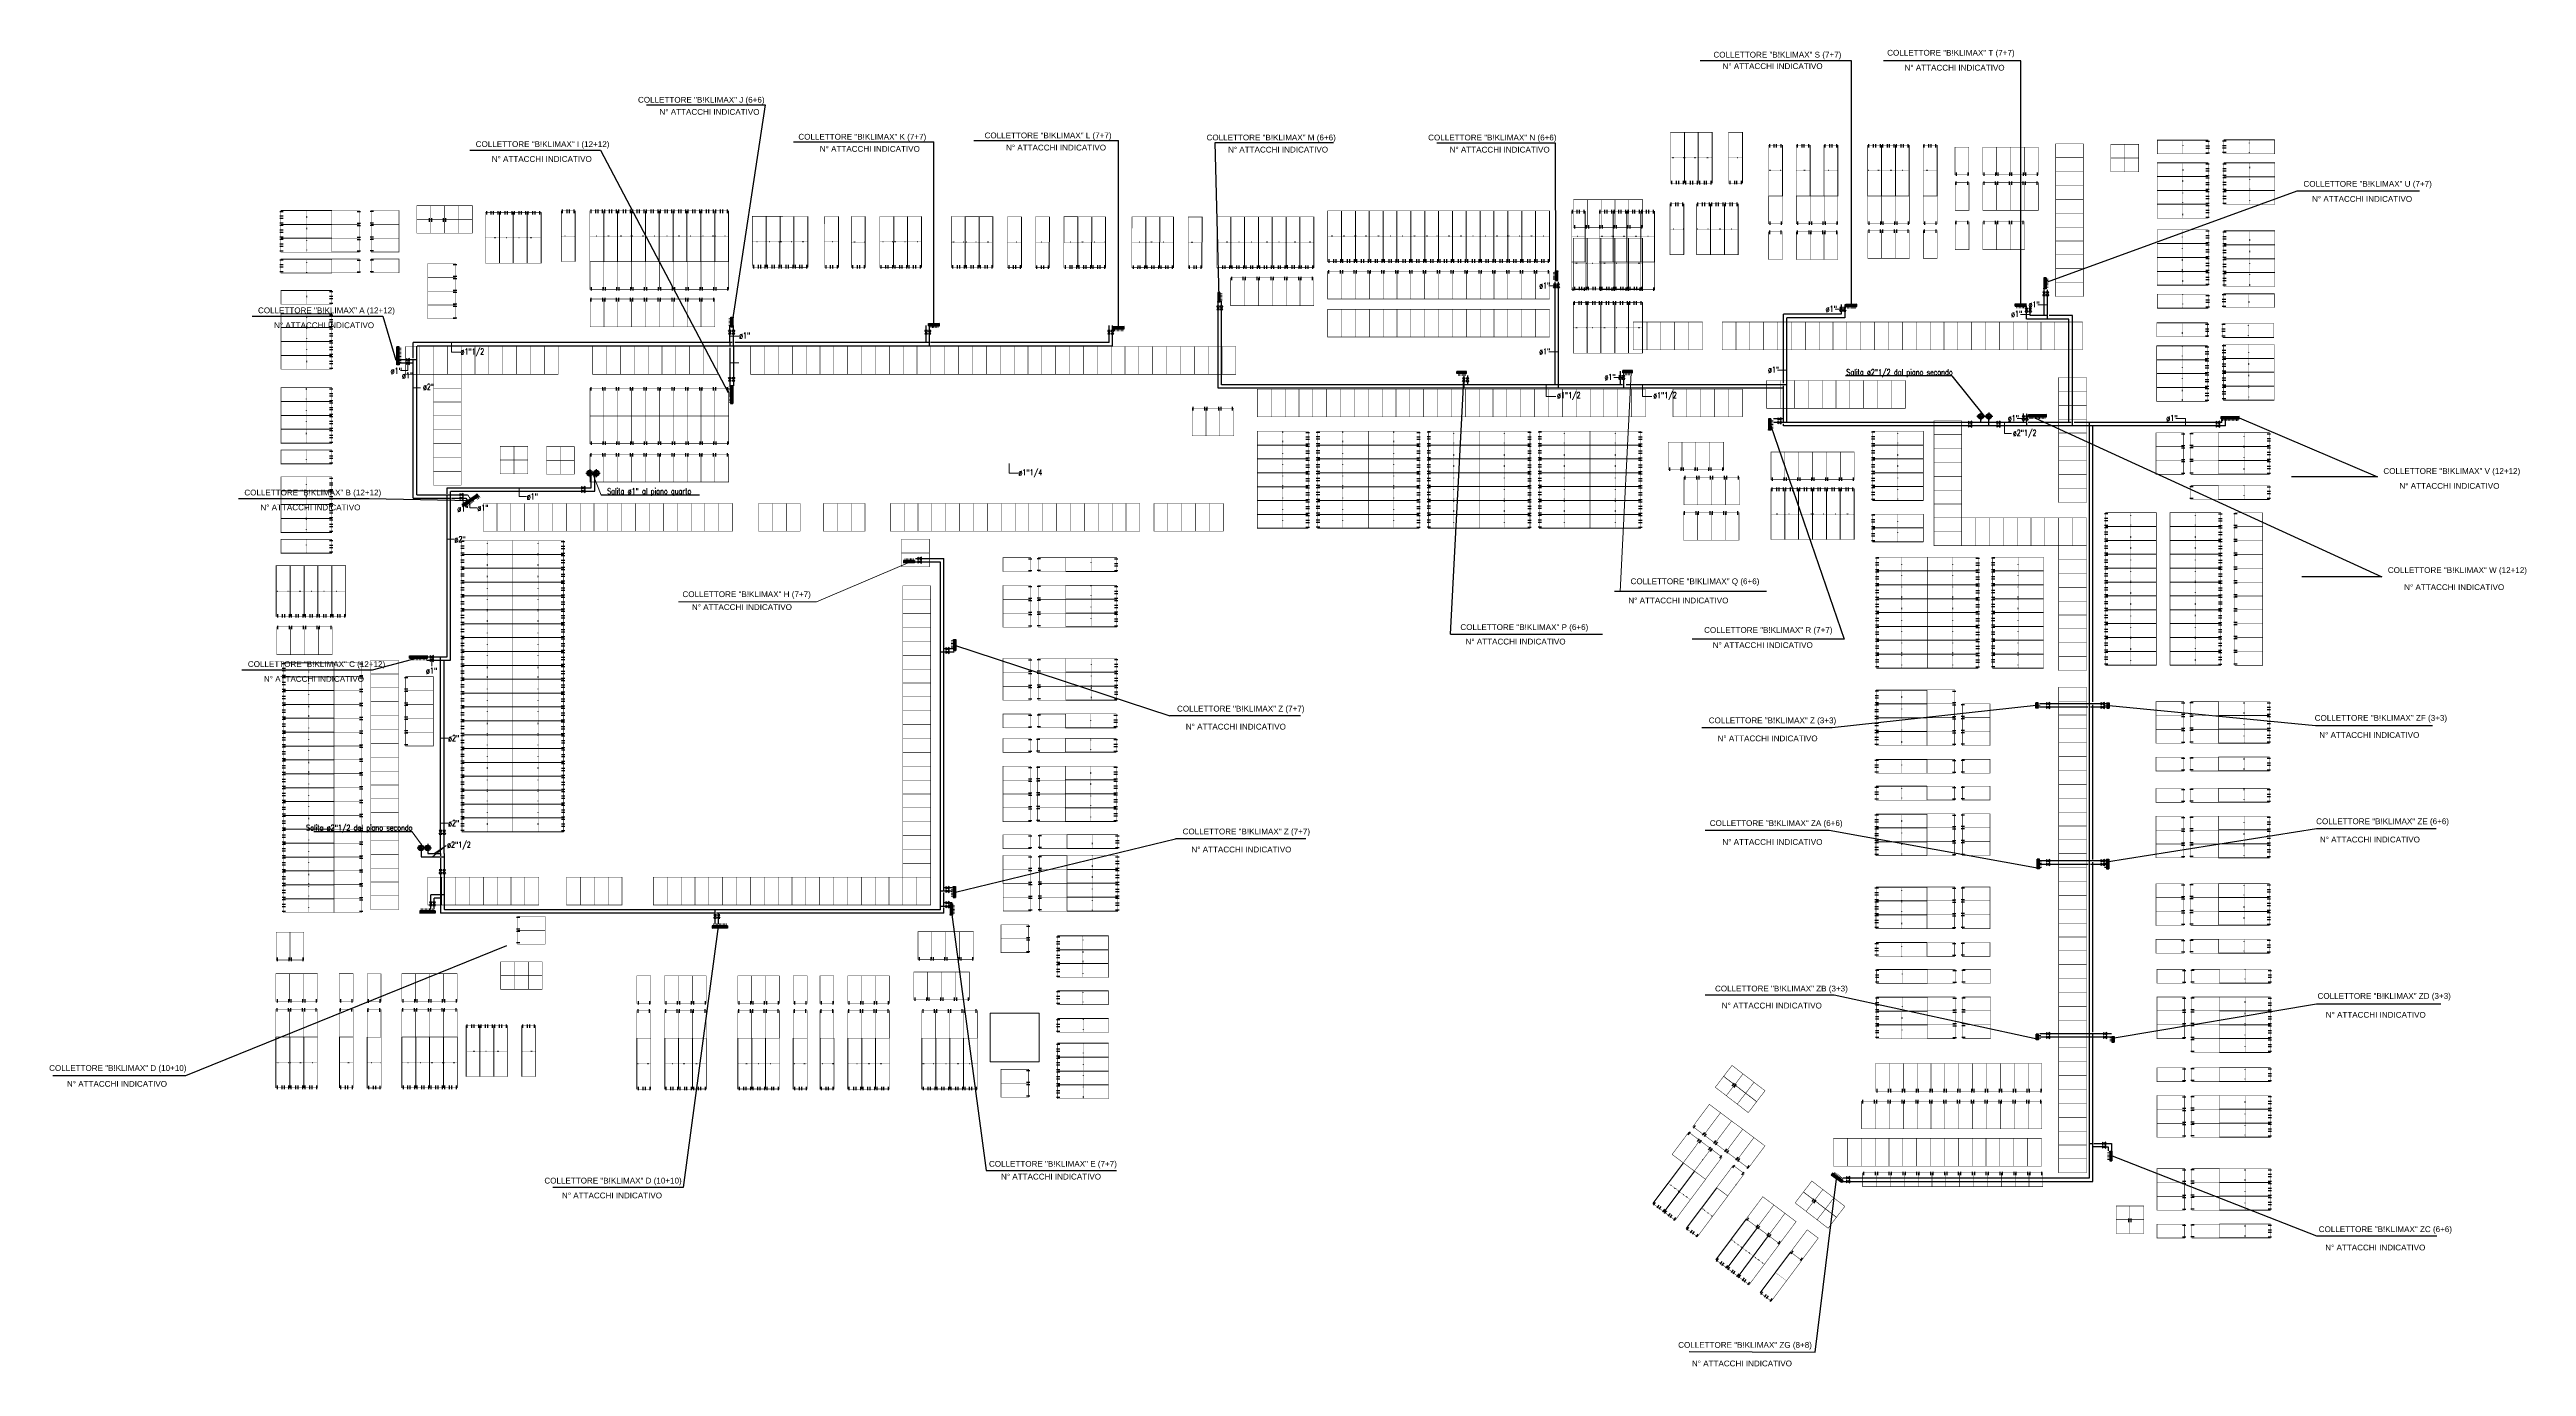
# Model space of a CAD drawing. Header units: millimetres. Extents: x 24747 to 137666, y -34589 to 43444.
# Drawn here: x 107976 to 118697, y -9860 to -4164 of the extents above; entities that cross this region are included whole.
import ezdxf

# ---------------------------------------------------------------- set-up
doc = ezdxf.new("R2010")
doc.units = ezdxf.units.MM
doc.header["$LTSCALE"] = 10
for name, pattern in [('ACAD_ISO07W100', [3, 0, -3]), ('DASHDOT', [25.4, 12.7, -6.35, 0, -6.35]), ('HIDDEN', [0.375, 0.25, -0.125])]:
    doc.linetypes.add(name, pattern=pattern)
for name, color, linetype in [('Collettori Maxi', 7, 'Continuous'), ('Idranti', 8, 'Continuous'), ('Pannelli', 7, 'Continuous'), ('TUBAZIONI', 6, 'Continuous')]:
    doc.layers.add(name, color=color, linetype=linetype)
doc.styles.add('ARIAL', font='arial.ttf')
doc.styles.add('ROMANS', font='romans')

# ---------------------------------------------------------------- blocks, each defined once
blk = doc.blocks.new('colonna')
at = {"layer": 'TUBAZIONI', "color": 1, "linetype": 'DASHDOT'}
for p, q in [((-17, 0), (17, 0)), ((0, 17), (0, -17))]:
    blk.add_line(p, q, dxfattribs=at)
at = {"layer": 'TUBAZIONI', "color": 1}
for radius in [12, 8]:
    blk.add_circle((0, 0), radius, dxfattribs=at)
blk.add_arc((4, 0), 10, 130.4205, 229.5795, dxfattribs=at)
blk = doc.blocks.new('1200')
at = {"layer": 'Pannelli', "color": 4}
for p, q in [((0.05, 1.1), (0.05, 1.25)), ((0.55, 1.1), (0.55, 1.25))]:
    blk.add_line(p, q, dxfattribs=at)
at = {"layer": 'Pannelli', "linetype": 'ACAD_ISO07W100', "ltscale": 0.07}
blk.add_line((0.6, 0.6), (0, 0.6), dxfattribs=at)
at = {"layer": 'Pannelli', "color": 4, "const_width": 0.02}
blk.add_lwpolyline([(0, 1.2), (0, 0), (0.6, 0), (0.6, 1.2), (0, 1.2)], dxfattribs=at)
blk = doc.blocks.new('dddd')
at = {"layer": 'Pannelli', "color": 4}
for p, q in [((-165, 45, 0), (-180, 45, 0)), ((-165, 25, 0), (-180, 25, 0)), ((-165, 15, 0), (-180, 15, 0)), ((-165, -5, 0), (-180, -5, 0))]:
    blk.add_line(p, q, dxfattribs=at)
at = {"layer": 'Pannelli', "color": 4, "lineweight": 0}
blk.add_line((-175, 50, 0), (45, 50, 0), dxfattribs=at)
at = {"layer": 'Pannelli', "color": 4, "linetype": 'ACAD_ISO07W100', "ltscale": 0.07}
blk.add_line((-65, 50, 0), (-65, -10, 0), dxfattribs=at)
at = {"layer": 'Pannelli', "color": 4, "const_width": 2, "elevation": 0}
blk.add_lwpolyline([(-175, -10), (45, -10), (45, 50), (-175, 50), (-175, -10)], dxfattribs=at)
blk = doc.blocks.new('Coll maxi 7+7')
at = {"layer": 'Collettori Maxi'}
for color, points in [(5, [(0.48, 0), (0.48, -0.1), (0, -0.1)]), (1, [(0, 0), (0, -0.1), (0.48, 0)])]:
    blk.add_hatch(color=color, dxfattribs=at).paths.add_polyline_path(points)
for points in [[(0, 0), (0, -0.1), (0.48, 0), (0, 0)], [(0.48, 0), (0.48, -0.1), (0, -0.1), (0.48, 0)]]:
    blk.add_lwpolyline(points, dxfattribs=at)
blk = doc.blocks.new('Coll Maxi 10+10')
at = {"layer": 'Collettori Maxi'}
for color, points in [(5, [(0.66, 0), (0.66, -0.1), (0, -0.1)]), (1, [(0, 0), (0, -0.1), (0.66, 0)])]:
    blk.add_hatch(color=color, dxfattribs=at).paths.add_polyline_path(points)
for points in [[(0, 0), (0, -0.1), (0.66, 0), (0, 0)], [(0.66, 0), (0.66, -0.1), (0, -0.1), (0.66, 0)]]:
    blk.add_lwpolyline(points, dxfattribs=at)
blk = doc.blocks.new('Coll Maxi 6+6')
at = {"layer": 'Collettori Maxi'}
for color, points in [(5, [(0.42, 0), (0.42, -0.1), (0, -0.1)]), (1, [(0, 0), (0, -0.1), (0.42, 0)])]:
    blk.add_hatch(color=color, dxfattribs=at).paths.add_polyline_path(points)
for points in [[(0, 0), (0, -0.1), (0.42, 0), (0, 0)], [(0.42, 0), (0.42, -0.1), (0, -0.1), (0.42, 0)]]:
    blk.add_lwpolyline(points, dxfattribs=at)
blk = doc.blocks.new('600')
at = {"layer": 'Pannelli', "color": 2}
for p, q in [((0.05, 0.5), (0.05, 0.65)), ((0.55, 0.5), (0.55, 0.65))]:
    blk.add_line(p, q, dxfattribs=at)
at = {"layer": 'Pannelli', "color": 2, "const_width": 0.02}
blk.add_lwpolyline([(0.6, 0.6), (0.6, 0), (0, 0), (0, 0.6), (0.6, 0.6)], dxfattribs=at)
blk = doc.blocks.new('Coll Maxi 8+8')
at = {"layer": 'Collettori Maxi'}
for color, points in [(5, [(0.54, 0), (0.54, -0.1), (0, -0.1)]), (1, [(0, 0), (0, -0.1), (0.54, 0)])]:
    blk.add_hatch(color=color, dxfattribs=at).paths.add_polyline_path(points)
for points in [[(0, 0), (0, -0.1), (0.54, 0), (0, 0)], [(0.54, 0), (0.54, -0.1), (0, -0.1), (0.54, 0)]]:
    blk.add_lwpolyline(points, dxfattribs=at)
blk = doc.blocks.new('Coll maxi 3+3')
at = {"layer": 'Collettori Maxi'}
for color, points in [(5, [(0.24, 0), (0.24, -0.1), (0, -0.1)]), (1, [(0, 0), (0, -0.1), (0.24, 0)])]:
    blk.add_hatch(color=color, dxfattribs=at).paths.add_polyline_path(points)
for points in [[(0, 0), (0, -0.1), (0.24, 0), (0, 0)], [(0.24, 0), (0.24, -0.1), (0, -0.1), (0.24, 0)]]:
    blk.add_lwpolyline(points, dxfattribs=at)

msp = doc.modelspace()

# ---------------------------------------------------------------- hatches: boundary and pattern name
at = {"layer": 'Collettori Maxi'}
for color, points in [(5, [(109489.26238, -5527.93887), (109479.26175, -5527.93887), (109479.26175, -5449.97858)]), (1, [(109489.26238, -5449.97858), (109479.26175, -5449.97858), (109489.26238, -5527.93887)]), (5, [(110923.60037, -5617.46227), (110933.601, -5617.46227), (110933.601, -5695.42256)]), (1, [(110923.60037, -5695.42256), (110933.601, -5695.42256), (110923.60037, -5617.46227)]), (5, [(116541.19674, -5752.96882), (116541.19674, -5742.96819), (116619.15703, -5742.96819)]), (1, [(116619.15703, -5752.96882), (116619.15703, -5742.96819), (116541.19674, -5752.96882)]), (5, [(117375.63561, -5761.41706), (117375.63561, -5751.41643), (117453.5959, -5751.41643)]), (1, [(117453.5959, -5761.41706), (117453.5959, -5751.41643), (117375.63561, -5761.41706)]), (5, [(109768.22991, -6138.80206), (109762.6761, -6130.48534), (109827.50942, -6087.19046)]), (1, [(109833.06322, -6095.50718), (109827.50942, -6087.19046), (109768.22991, -6138.80206)]), (5, [(109534.25549, -6796.17906), (109534.25549, -6786.17842), (109612.21577, -6786.17842)]), (1, [(109612.21577, -6796.17906), (109612.21577, -6786.17842), (109534.25549, -6796.17906)])]:
    msp.add_hatch(color=color, dxfattribs=at).paths.add_polyline_path(points)

# ---------------------------------------------------------------- linework, layer by layer
for p, q in [((115775.05977, -4212.62542, 0), (115120.96554, -4212.62542, 0)), ((115775.05977, -5265.55937, 0), (115775.05977, -4212.62542, 0)), ((116508.04301, -4212.62542, 0), (115914.14139, -4212.62542, 0)), ((116508.04301, -5263.79226, 0), (116508.04301, -4212.62542, 0)), ((110560.28119, -4403.89623, 0), (111073.28663, -4403.89623, 0)), ((111073.28663, -4403.89623, 0), (110930.62559, -5342.95783, 0)), ((109795.01174, -4598.8903, 0), (110360.64943, -4598.8903, 0)), ((110360.64943, -4598.8903, 0), (110913.59973, -5647.41952, 0)), ((111196.1218, -4563.82515, 0), (111803.86374, -4563.82515, 0)), ((111803.86374, -5366.39555, 0), (111803.86374, -4563.82515, 0)), ((111977.41803, -4558.08369, 0), (112603.48387, -4558.08369, 0)), ((112603.48387, -5362.76462, 0), (112603.48387, -4558.08369, 0)), ((113039.20274, -5237.11436, 0), (113021.01715, -4566.38537, 0)), ((113021.03318, -4566.97646, 0), (113534.03862, -4566.97646, 0)), ((113980.20798, -4567.16346, 0), (114493.21342, -4567.16346, 0)), ((114493.21342, -4567.16346, 0), (114494.13087, -5151.6215, 0)), ((116607.35658, -5175.42167, 0), (117704.24007, -4775.56873, 0)), ((116607.47995, -5175.42167, 0), (117704.36345, -4775.56874, 0)), ((117704.36345, -4775.56874, 0), (118233.83793, -4775.56874, 0)), ((108852.77347, -5317.96833, 0), (109418.41116, -5317.96833, 0)), ((109418.41116, -5317.96833, 0), (109474.80966, -5508.56317, 0)), ((114040.13871, -6693.37073, 0), (114098.74595, -5566.24482, 0)), ((116571.15399, -5759.187, 0), (118071.35671, -6445.75374, 0)), ((117453.57039, -5756.96745, 0), (118051.68138, -6012.89564, 0)), ((115426.37045, -5792.16321, 0), (115743.09518, -6714.39984, 0)), ((108793.62014, -6105.91901, 0), (109359.25783, -6105.91901, 0)), ((109359.25783, -6105.91901, 0), (109804.18057, -6114.27836, 0)), ((118051.68138, -6012.89564, 0), (117680.34675, -6012.89564, 0)), ((115407.01194, -6508.46236, 0), (114749.31856, -6508.46236, 0)), ((118071.35671, -6445.75374, 0), (117724.41807, -6445.75374, 0)), ((111888.23113, -6739.42039, 0), (112825.60106, -7046.95856, 0)), ((114697.8321, -6694.11732, 0), (114040.13871, -6694.11732, 0)), ((115743.09518, -6714.39984, 0), (115085.40179, -6714.39984, 0)), ((108808.98115, -6847.8206, 0), (109374.61884, -6847.8206, 0)), ((109374.61884, -6847.8206, 0), (109564.21274, -6796.17906, 0)), ((113390.07047, -7046.95856, 0), (112825.60106, -7046.95856, 0)), ((116574.37852, -7001.70645, 0), (115691.39102, -7097.68624, 0)), ((116891.03227, -7001.35789, 0), (117784.32206, -7088.22682, 0)), ((115691.39102, -7097.68624, 0), (115126.92162, -7097.68624, 0)), ((117784.32206, -7088.22682, 0), (118289.53588, -7088.22682, 0)), ((111897.19923, -7808.49409, 0), (112849.70597, -7578.21121, 0)), ((113414.17538, -7578.21121, 0), (112849.70597, -7578.21121, 0)), ((115142.37574, -7540.27595, 0), (115678.16961, -7540.27595, 0)), ((115678.16961, -7540.27595, 0), (116587.28623, -7705.36929, 0)), ((116879.74652, -7678.28734, 0), (117788.67308, -7533.25172, 0)), ((117788.67308, -7533.25172, 0), (118305.5097, -7533.25172, 0)), ((111878.72524, -7883.84832, 0), (112030.54982, -9012.30703, 0)), ((108565.48361, -8601.74737, 0), (109955.55505, -8038.99735, 0)), ((110870.28291, -7957.51085, 0), (110718.45832, -9085.96957, 0)), ((115141.70425, -8252.46342, 0), (115699.74948, -8252.46342, 0)), ((115699.74948, -8252.46342, 0), (116579.59979, -8443.00918, 0)), ((116912.62406, -8439.40505, 0), (117788.06333, -8292.45072, 0)), ((117788.06333, -8292.45072, 0), (118326.68255, -8292.45072, 0)), ((107990.13963, -8601.74737, 0), (108565.48361, -8601.74737, 0)), ((116896.92282, -8946.64722, 0), (117788.31647, -9296.10494, 0)), ((110718.45832, -9085.96957, 0), (110154.64085, -9085.96957, 0)), ((112030.54982, -9012.30703, 0), (112594.36729, -9012.30703, 0)), ((115618.08479, -9799.23089, 0), (115709.81102, -9048.41914, 0)), ((117788.31647, -9296.10494, 0), (118308.99731, -9296.10494, 0)), ((115072.06233, -9795.35126, 0), (115618.08479, -9799.23089, 0))]:
    msp.add_line(p, q, dxfattribs=at)
at = {"layer": 'Collettori Maxi', "lineweight": 0}
for p, q in [((111295.31968, -6553.69188), (111692.65017, -6384.86916)), ((110698.37566, -6553.69188), (111295.31968, -6553.69188))]:
    msp.add_line(p, q, dxfattribs=at)
at = {"layer": 'Collettori Maxi', "color": 6, "const_width": 3.2002, "elevation": 0}
for points in [[(114494.13087, -5127.61998), (114484.13024, -5127.61998)], [(114494.13087, -5133.62036), (114484.13024, -5133.62036)], [(114494.13087, -5139.62074), (114484.13024, -5139.62074)], [(114494.13087, -5145.62112), (114484.13024, -5145.62112)], [(113042.10806, -5220.67912), (113052.10869, -5220.67912)], [(113042.10806, -5226.6795), (113052.10869, -5226.6795)], [(113042.10806, -5232.67988), (113052.10869, -5232.67988)], [(113042.10806, -5238.68026), (113052.10869, -5238.68026)], [(113042.10806, -5244.68064), (113052.10869, -5244.68064)], [(113042.10806, -5250.68102), (113052.10869, -5250.68102)], [(114494.13087, -5151.6215), (114484.13024, -5151.6215)], [(114494.13087, -5157.62188), (114484.13024, -5157.62188)], [(116617.35721, -5157.42053), (116627.35784, -5157.42053)], [(116617.35721, -5163.42091), (116627.35784, -5163.42091)], [(116617.35721, -5169.42129), (116627.35784, -5169.42129)], [(116617.35721, -5175.42167), (116627.35784, -5175.42167)], [(116617.35721, -5181.42205), (116627.35784, -5181.42205)], [(116617.35721, -5187.42243), (116627.35784, -5187.42243)], [(116617.35721, -5193.42281), (116627.35784, -5193.42281)], [(116617.48059, -5157.42053), (116627.48122, -5157.42053)], [(116617.48059, -5163.42091), (116627.48122, -5163.42091)], [(116617.48059, -5169.42129), (116627.48122, -5169.42129)], [(116617.48059, -5175.42167), (116627.48122, -5175.42167)], [(116617.48059, -5181.42205), (116627.48122, -5181.42205)], [(116617.48059, -5187.42243), (116627.48122, -5187.42243)], [(116617.48059, -5193.42281), (116627.48122, -5193.42281)], [(110925.62527, -5327.95688), (110915.62464, -5327.95688)], [(110925.62527, -5333.95726), (110915.62464, -5333.95726)], [(110925.62527, -5339.95764), (110915.62464, -5339.95764)], [(110925.62527, -5345.95802), (110915.62464, -5345.95802)], [(110925.62527, -5351.9584), (110915.62464, -5351.9584)], [(110925.62527, -5357.95878), (110915.62464, -5357.95878)], [(111785.86261, -5359.25422), (111785.86261, -5369.25485)], [(111791.86299, -5359.25422), (111791.86299, -5369.25485)], [(111797.86336, -5359.25422), (111797.86336, -5369.25485)], [(111803.86374, -5359.25422), (111803.86374, -5369.25485)], [(111809.86412, -5359.25422), (111809.86412, -5369.25485)], [(111815.8645, -5359.25422), (111815.8645, -5369.25485)], [(111821.86488, -5359.25422), (111821.86488, -5369.25485)], [(115756.93526, -5275.56), (115756.93526, -5285.56063)], [(115757.05863, -5275.56), (115757.05863, -5285.56064)], [(115762.93564, -5275.56), (115762.93564, -5285.56063)], [(115763.05901, -5275.56), (115763.05901, -5285.56064)], [(115768.93602, -5275.56), (115768.93602, -5285.56063)], [(115769.05939, -5275.56), (115769.05939, -5285.56064)], [(115774.9364, -5275.56), (115774.9364, -5285.56063)], [(115775.05977, -5275.56), (115775.05977, -5285.56064)], [(115780.93678, -5275.56), (115780.93678, -5285.56063)], [(115781.06015, -5275.56), (115781.06015, -5285.56064)], [(115786.93716, -5275.56), (115786.93716, -5285.56063)], [(115787.06053, -5275.56), (115787.06053, -5285.56064)], [(115792.93754, -5275.56), (115792.93754, -5285.56063)], [(115793.06091, -5275.56), (115793.06091, -5285.56064)], [(116489.91849, -5273.79289), (116489.91849, -5283.79352)], [(116490.04187, -5273.79289), (116490.04187, -5283.79353)], [(116495.91887, -5273.79289), (116495.91887, -5283.79352)], [(116496.04225, -5273.79289), (116496.04225, -5283.79353)], [(116501.91925, -5273.79289), (116501.91925, -5283.79352)], [(116502.04263, -5273.79289), (116502.04263, -5283.79353)], [(116507.91963, -5273.79289), (116507.91963, -5283.79352)], [(116508.04301, -5273.79289), (116508.04301, -5283.79353)], [(116513.92001, -5273.79289), (116513.92001, -5283.79352)], [(116514.04338, -5273.79289), (116514.04338, -5283.79353)], [(116519.92039, -5273.79289), (116519.92039, -5283.79352)], [(116520.04376, -5273.79289), (116520.04376, -5283.79353)], [(116525.92077, -5273.79289), (116525.92077, -5283.79352)], [(116526.04414, -5273.79289), (116526.04414, -5283.79353)], [(109489.26238, -5455.97896), (109499.26301, -5455.97896)], [(109489.26238, -5461.97934), (109499.26301, -5461.97934)], [(109489.26238, -5467.97972), (109499.26301, -5467.97972)], [(112585.48273, -5372.76525), (112585.48273, -5382.76588)], [(112591.48311, -5372.76525), (112591.48311, -5382.76588)], [(112597.48349, -5372.76525), (112597.48349, -5382.76588)], [(112603.48387, -5372.76525), (112603.48387, -5382.76588)], [(112609.48425, -5372.76525), (112609.48425, -5382.76588)], [(112615.48463, -5372.76525), (112615.48463, -5382.76588)], [(112621.48501, -5372.76525), (112621.48501, -5382.76588)], [(109489.26238, -5473.9801), (109499.26301, -5473.9801)], [(109489.26238, -5479.98048), (109499.26301, -5479.98048)], [(109489.26238, -5485.98086), (109499.26301, -5485.98086)], [(109489.26238, -5491.98124), (109499.26301, -5491.98124)], [(109489.26238, -5497.98162), (109499.26301, -5497.98162)], [(109489.26238, -5503.982), (109499.26301, -5503.982)], [(109489.26238, -5509.98238), (109499.26301, -5509.98238)], [(109489.26238, -5515.98276), (109499.26301, -5515.98276)], [(109489.26238, -5521.98314), (109499.26301, -5521.98314)], [(114073.52195, -5566.24482), (114073.52195, -5576.24545)], [(114079.52233, -5566.24482), (114079.52233, -5576.24545)], [(114085.52271, -5566.24482), (114085.52271, -5576.24545)], [(114091.52309, -5566.24482), (114091.52309, -5576.24545)], [(114097.52347, -5566.24482), (114097.52347, -5576.24545)], [(114103.52385, -5566.24482), (114103.52385, -5576.24545)], [(114791.02165, -5563.0434), (114791.02165, -5573.04404)], [(114797.02203, -5563.0434), (114797.02203, -5573.04404)], [(114803.02241, -5563.0434), (114803.02241, -5573.04404)], [(114809.02278, -5563.0434), (114809.02278, -5573.04404)], [(114815.02316, -5563.0434), (114815.02316, -5573.04404)], [(114821.02354, -5563.0434), (114821.02354, -5573.04404)], [(110923.60037, -5623.418), (110913.59973, -5623.418)], [(110923.60037, -5629.41838), (110913.59973, -5629.41838)], [(110923.60037, -5635.41876), (110913.59973, -5635.41876)], [(110923.60037, -5641.41914), (110913.59973, -5641.41914)], [(110923.60037, -5647.41952), (110913.59973, -5647.41952)], [(110923.60037, -5653.4199), (110913.59973, -5653.4199)], [(110923.60037, -5659.42028), (110913.59973, -5659.42028)], [(110923.60037, -5665.42066), (110913.59973, -5665.42066)], [(110923.60037, -5671.42104), (110913.59973, -5671.42104)], [(110923.60037, -5677.42142), (110913.59973, -5677.42142)], [(110923.60037, -5683.4218), (110913.59973, -5683.4218)], [(110923.60037, -5689.42218), (110913.59973, -5689.42218)], [(115426.37045, -5768.16169), (115436.37108, -5768.16169)], [(115426.37045, -5774.16207), (115436.37108, -5774.16207)], [(115426.37045, -5780.16245), (115436.37108, -5780.16245)], [(115426.37045, -5786.16283), (115436.37108, -5786.16283)], [(116547.15247, -5752.96882), (116547.15247, -5762.96945)], [(116553.15285, -5752.96882), (116553.15285, -5762.96945)], [(116559.15323, -5752.96882), (116559.15323, -5762.96945)], [(116565.15361, -5752.96882), (116565.15361, -5762.96945)], [(116571.15399, -5752.96882), (116571.15399, -5762.96945)], [(116577.15437, -5752.96882), (116577.15437, -5762.96945)], [(116583.15475, -5752.96882), (116583.15475, -5762.96945)], [(116589.15513, -5752.96882), (116589.15513, -5762.96945)], [(116595.15551, -5752.96882), (116595.15551, -5762.96945)], [(116601.15589, -5752.96882), (116601.15589, -5762.96945)], [(116607.15627, -5752.96882), (116607.15627, -5762.96945)], [(116613.15665, -5752.96882), (116613.15665, -5762.96945)], [(117381.59134, -5761.41706), (117381.59134, -5771.41769)], [(117387.59172, -5761.41706), (117387.59172, -5771.41769)], [(117393.5921, -5761.41706), (117393.5921, -5771.41769)], [(117399.59248, -5761.41706), (117399.59248, -5771.41769)], [(117405.59286, -5761.41706), (117405.59286, -5771.41769)], [(117411.59324, -5761.41706), (117411.59324, -5771.41769)], [(117417.59362, -5761.41706), (117417.59362, -5771.41769)], [(117423.594, -5761.41706), (117423.594, -5771.41769)], [(117429.59438, -5761.41706), (117429.59438, -5771.41769)], [(117435.59476, -5761.41706), (117435.59476, -5771.41769)], [(117441.59514, -5761.41706), (117441.59514, -5771.41769)], [(117447.59552, -5761.41706), (117447.59552, -5771.41769)], [(115426.37045, -5792.16321), (115436.37108, -5792.16321)], [(115426.37045, -5798.16359), (115436.37108, -5798.16359)], [(115426.37045, -5804.16397), (115436.37108, -5804.16397)], [(109808.11305, -6112.1686), (109813.66685, -6120.48532)], [(109823.08315, -6102.17175), (109828.63696, -6110.48847)], [(109828.07319, -6098.83946), (109833.62699, -6107.15619)], [(109829.13075, -6097.61695), (109834.68455, -6105.93367)], [(109834.12078, -6094.28467), (109839.67459, -6102.60139)], [(109773.18281, -6135.49458), (109778.73661, -6143.8113)], [(109778.17284, -6132.16229), (109783.72665, -6140.47902)], [(109783.16288, -6128.83001), (109788.71668, -6137.14674)], [(109788.15291, -6125.49773), (109793.70672, -6133.81445)], [(109793.14295, -6122.16544), (109798.69675, -6130.48217)], [(109798.13298, -6118.83316), (109803.68679, -6127.14989)], [(109803.12301, -6115.50088), (109808.67682, -6123.8176)], [(111678.47197, -6375.06203), (111678.47197, -6365.06139)], [(111684.47235, -6375.06203), (111684.47235, -6365.06139)], [(111690.47273, -6375.06203), (111690.47273, -6365.06139)], [(111696.47311, -6375.06203), (111696.47311, -6365.06139)], [(111702.47349, -6375.06203), (111702.47349, -6365.06139)], [(111708.47387, -6375.06203), (111708.47387, -6365.06139)], [(111714.47425, -6375.06203), (111714.47425, -6365.06139)], [(111888.23113, -6721.41925), (111878.23049, -6721.41925)], [(111888.23113, -6727.41963), (111878.23049, -6727.41963)], [(111888.23113, -6733.42001), (111878.23049, -6733.42001)], [(111888.23113, -6739.42039), (111878.23049, -6739.42039)], [(111888.23113, -6745.42077), (111878.23049, -6745.42077)], [(111888.23113, -6751.42115), (111878.23049, -6751.42115)], [(109540.21122, -6796.17906), (109540.21122, -6806.17969)], [(109546.2116, -6796.17906), (109546.2116, -6806.17969)], [(109552.21198, -6796.17906), (109552.21198, -6806.17969)], [(109558.21236, -6796.17906), (109558.21236, -6806.17969)], [(109564.21274, -6796.17906), (109564.21274, -6806.17969)], [(109570.21312, -6796.17906), (109570.21312, -6806.17969)], [(109576.2135, -6796.17906), (109576.2135, -6806.17969)], [(109582.21388, -6796.17906), (109582.21388, -6806.17969)], [(109588.21426, -6796.17906), (109588.21426, -6806.17969)], [(109594.21464, -6796.17906), (109594.21464, -6806.17969)], [(109600.21502, -6796.17906), (109600.21502, -6806.17969)], [(109606.21539, -6796.17906), (109606.21539, -6806.17969)], [(111888.23113, -6757.42153), (111878.23049, -6757.42153)], [(116582.60039, -6995.35751), (116592.60103, -6995.35751)], [(116582.60039, -7001.35789), (116592.60103, -7001.35789)], [(116582.60039, -7007.35827), (116592.60103, -7007.35827)], [(116881.03164, -6995.35751), (116871.03101, -6995.35751)], [(116881.03164, -7001.35789), (116871.03101, -7001.35789)], [(116881.03164, -7007.35827), (116871.03101, -7007.35827)], [(116589.14462, -7672.28696), (116599.14525, -7672.28696)], [(116589.14462, -7678.28734), (116599.14525, -7678.28734)], [(116589.14462, -7684.28772), (116599.14525, -7684.28772)], [(116589.14462, -7690.2881), (116599.14525, -7690.2881)], [(116589.14462, -7696.28848), (116599.14525, -7696.28848)], [(116589.14462, -7702.28886), (116599.14525, -7702.28886)], [(116879.74652, -7672.28696), (116869.74588, -7672.28696)], [(116879.74652, -7678.28734), (116869.74588, -7678.28734)], [(116879.74652, -7684.28772), (116869.74588, -7684.28772)], [(116879.74652, -7690.2881), (116869.74588, -7690.2881)], [(116879.74652, -7696.28848), (116869.74588, -7696.28848)], [(116879.74652, -7702.28886), (116869.74588, -7702.28886)], [(111887.19859, -7790.49295), (111877.19796, -7790.49295)], [(111887.19859, -7796.49333), (111877.19796, -7796.49333)], [(111887.19859, -7802.49371), (111877.19796, -7802.49371)], [(111887.19859, -7808.49409), (111877.19796, -7808.49409)], [(111887.19859, -7814.49447), (111877.19796, -7814.49447)], [(111887.19859, -7820.49484), (111877.19796, -7820.49484)], [(111887.19859, -7826.49522), (111877.19796, -7826.49522)], [(109584.61846, -7889.27302), (109584.61846, -7879.27238)], [(109590.61884, -7889.27302), (109590.61884, -7879.27238)], [(109596.61922, -7889.27302), (109596.61922, -7879.27238)], [(109602.6196, -7889.27302), (109602.6196, -7879.27238)], [(109608.61998, -7889.27302), (109608.61998, -7879.27238)], [(109614.62036, -7889.27302), (109614.62036, -7879.27238)], [(109620.62074, -7889.27302), (109620.62074, -7879.27238)], [(109626.62112, -7889.27302), (109626.62112, -7879.27238)], [(109632.6215, -7889.27302), (109632.6215, -7879.27238)], [(109638.62188, -7889.27302), (109638.62188, -7879.27238)], [(111883.72555, -7865.84718), (111893.72619, -7865.84718)], [(111883.72555, -7871.84756), (111893.72619, -7871.84756)], [(111883.72555, -7877.84794), (111893.72619, -7877.84794)], [(111883.72555, -7883.84832), (111893.72619, -7883.84832)], [(111883.72555, -7889.8487), (111893.72619, -7889.8487)], [(111883.72555, -7895.84908), (111893.72619, -7895.84908)], [(111883.72555, -7901.84946), (111893.72619, -7901.84946)], [(110850.71063, -7954.24343), (110850.71063, -7944.2428)], [(110856.71101, -7954.24343), (110856.71101, -7944.2428)], [(110862.71139, -7954.24343), (110862.71139, -7944.2428)], [(110868.71177, -7954.24343), (110868.71177, -7944.2428)], [(110874.71215, -7954.24343), (110874.71215, -7944.2428)], [(110880.71253, -7954.24343), (110880.71253, -7944.2428)], [(110886.7129, -7954.24343), (110886.7129, -7944.2428)], [(110892.71328, -7954.24343), (110892.71328, -7944.2428)], [(110898.71366, -7954.24343), (110898.71366, -7944.2428)], [(110904.71404, -7954.24343), (110904.71404, -7944.2428)], [(116584.86519, -8428.96452), (116594.86582, -8428.96452)], [(116584.86519, -8434.9649), (116594.86582, -8434.9649)], [(116584.86519, -8440.96528), (116594.86582, -8440.96528)], [(116902.62343, -8439.93534), (116892.62279, -8439.93534)], [(116902.62343, -8445.93572), (116892.62279, -8445.93572)], [(116902.62343, -8451.9361), (116892.62279, -8451.9361)], [(116892.7681, -8935.19776), (116882.76747, -8935.19776)], [(116892.7681, -8941.19814), (116882.76747, -8941.19814)], [(116892.7681, -8947.19852), (116882.76747, -8947.19852)], [(116892.7681, -8953.1989), (116882.76747, -8953.1989)], [(116892.7681, -8959.19928), (116882.76747, -8959.19928)], [(116892.7681, -8965.19966), (116882.76747, -8965.19966)], [(115698.67377, -9027.99782), (115704.54208, -9019.89994)], [(115703.5325, -9031.51881), (115709.4008, -9023.42092)], [(115708.39123, -9035.03979), (115714.25953, -9026.94191)], [(115713.24996, -9038.56077), (115719.11826, -9030.46289)], [(115718.10869, -9042.08175), (115723.97699, -9033.98387)], [(115722.96742, -9045.60273), (115728.83572, -9037.50485)], [(115727.82614, -9049.12371), (115733.69445, -9041.02583)], [(115732.68487, -9052.6447), (115738.55318, -9044.54681)]]:
    msp.add_lwpolyline(points, dxfattribs=at)
at = {"layer": 'Collettori Maxi', "elevation": 0}
for points in [[(109489.26238, -5449.97858), (109479.26175, -5449.97858), (109489.26238, -5527.93887), (109489.26238, -5449.97858)], [(109489.26238, -5527.93887), (109479.26175, -5527.93887), (109479.26175, -5449.97858), (109489.26238, -5527.93887)], [(110923.60037, -5695.42256), (110933.601, -5695.42256), (110923.60037, -5617.46227), (110923.60037, -5695.42256)], [(110923.60037, -5617.46227), (110933.601, -5617.46227), (110933.601, -5695.42256), (110923.60037, -5617.46227)], [(116619.15703, -5752.96882), (116619.15703, -5742.96819), (116541.19674, -5752.96882), (116619.15703, -5752.96882)], [(116541.19674, -5752.96882), (116541.19674, -5742.96819), (116619.15703, -5742.96819), (116541.19674, -5752.96882)], [(117453.5959, -5761.41706), (117453.5959, -5751.41643), (117375.63561, -5761.41706), (117453.5959, -5761.41706)], [(117375.63561, -5761.41706), (117375.63561, -5751.41643), (117453.5959, -5751.41643), (117375.63561, -5761.41706)], [(109768.22991, -6138.80206), (109762.6761, -6130.48534), (109827.50942, -6087.19046), (109768.22991, -6138.80206)], [(109833.06322, -6095.50718), (109827.50942, -6087.19046), (109768.22991, -6138.80206), (109833.06322, -6095.50718)], [(109612.21577, -6796.17906), (109612.21577, -6786.17842), (109534.25549, -6796.17906), (109612.21577, -6796.17906)], [(109534.25549, -6796.17906), (109534.25549, -6786.17842), (109612.21577, -6786.17842), (109534.25549, -6796.17906)]]:
    msp.add_lwpolyline(points, dxfattribs=at)
at = {"layer": 'Idranti', "lineweight": 0}
msp.add_line((114774.54256, -6508.46236, 0), (114822.24603, -5563.0434, 0), dxfattribs=at)
at = {"layer": 'Idranti', "lineweight": 0, "elevation": 0}
msp.add_lwpolyline([(112046.86281, -8332.66665), (112259.83564, -8332.66665), (112259.83564, -8542.65951), (112046.86281, -8542.65951)], close=True, dxfattribs=at)
at = {"layer": 'Pannelli', "color": 2}
for p, q in [((109621.31041, -4908.52445, 0), (109621.31041, -4893.52445, 0)), ((109621.31041, -4909.47206, 0), (109621.31041, -4894.47206, 0)), ((109631.31041, -4908.50962, 0), (109631.31041, -4893.50962, 0)), ((109631.31041, -4908.53928, 0), (109631.31041, -4893.53928, 0)), ((109631.31041, -4909.45723, 0), (109631.31041, -4894.45723, 0)), ((109631.31041, -4909.48689, 0), (109631.31041, -4894.48689, 0)), ((109681.31041, -4908.52445, 0), (109681.31041, -4893.52445, 0)), ((109681.31041, -4909.47206, 0), (109681.31041, -4894.47206, 0)), ((109691.31041, -4908.50962, 0), (109691.31041, -4893.50962, 0)), ((109691.31041, -4908.53928, 0), (109691.31041, -4893.53928, 0)), ((109691.31041, -4909.45723, 0), (109691.31041, -4894.45723, 0)), ((109691.31041, -4909.48689, 0), (109691.31041, -4894.48689, 0)), ((115259.29094, -8647.33945, 0), (115268.41501, -8635.43352, 0)), ((115259.86734, -8646.58731, 0), (115268.99142, -8634.68138, 0)), ((115267.2192, -8653.43394, 0), (115276.34328, -8641.52801, 0)), ((115267.23724, -8653.4104, 0), (115276.36132, -8641.50447, 0)), ((115267.79561, -8652.6818, 0), (115276.91969, -8640.77587, 0)), ((115267.81365, -8652.65825, 0), (115276.93773, -8640.75232, 0)), ((115604.72457, -9147.48012, 0), (115613.84865, -9135.57419, 0)), ((115605.30098, -9146.72797, 0), (115614.42506, -9134.82204, 0)), ((115612.65284, -9153.57461, 0), (115621.77692, -9141.66868, 0)), ((115612.67088, -9153.55107, 0), (115621.79496, -9141.64514, 0)), ((115613.22924, -9152.82246, 0), (115622.35332, -9140.91653, 0)), ((115613.24728, -9152.79892, 0), (115622.37136, -9140.89299, 0)), ((116975.47893, -9235.32037, 0), (116975.47893, -9220.32037, 0)), ((116975.47893, -9236.26798, 0), (116975.47893, -9221.26798, 0)), ((116985.47893, -9235.30554, 0), (116985.47893, -9220.30554, 0)), ((116985.47893, -9235.3352, 0), (116985.47893, -9220.3352, 0)), ((116985.47893, -9236.25315, 0), (116985.47893, -9221.25315, 0)), ((116985.47893, -9236.28281, 0), (116985.47893, -9221.28281, 0))]:
    msp.add_line(p, q, dxfattribs=at)
at = {"layer": 'Pannelli', "color": 1, "linetype": 'Continuous'}
for p, q in [((116209.94098, -5575.29179, 0), (115748.71365, -5575.29179, 0)), ((116209.94098, -5575.29179, 0), (116351.58444, -5751.28112, 0)), ((110788.87262, -6092.0545, 0), (110364.21559, -6092.0545, 0)), ((109545.26115, -7547.8998, 0), (109120.60411, -7547.8998, 0))]:
    msp.add_line(p, q, dxfattribs=at)
at = {"layer": 'Pannelli', "color": 1, "linetype": 'Continuous', "lineweight": 0}
for p, q in [((110325.6896, -5996.69934, 0), (110364.21559, -6092.0545, 0)), ((109545.26115, -7547.8998, 0), (109595.7287, -7617.57969, 0))]:
    msp.add_line(p, q, dxfattribs=at)
at = {"layer": 'Pannelli', "color": 2, "const_width": 2, "elevation": 0}
for points in [[(116659.04921, -4632.22932), (116779.04921, -4632.22932), (116779.04921, -4572.22932), (116659.04921, -4572.22932)], [(116659.04921, -4692.22932), (116779.04921, -4692.22932), (116779.04921, -4632.22932), (116659.04921, -4632.22932)], [(116659.04921, -4752.22932), (116779.04921, -4752.22932), (116779.04921, -4692.22932), (116659.04921, -4692.22932)], [(116659.04921, -4812.22932), (116779.04921, -4812.22932), (116779.04921, -4752.22932), (116659.04921, -4752.22932)], [(116659.04921, -4872.22932), (116779.04921, -4872.22932), (116779.04921, -4812.22932), (116659.04921, -4812.22932)], [(116659.04921, -4932.22932), (116779.04921, -4932.22932), (116779.04921, -4872.22932), (116659.04921, -4872.22932)], [(116659.04921, -4992.22932), (116779.04921, -4992.22932), (116779.04921, -4932.22932), (116659.04921, -4932.22932)], [(116659.04921, -5052.22932), (116779.04921, -5052.22932), (116779.04921, -4992.22932), (116659.04921, -4992.22932)], [(116659.04921, -5112.22932), (116779.04921, -5112.22932), (116779.04921, -5052.22932), (116659.04921, -5052.22932)], [(116659.04921, -5172.22932), (116779.04921, -5172.22932), (116779.04921, -5112.22932), (116659.04921, -5112.22932)], [(116659.04921, -5232.22932), (116779.04921, -5232.22932), (116779.04921, -5172.22932), (116659.04921, -5172.22932)], [(113508.27798, -5287.79231), (113508.27798, -5407.79231), (113568.27798, -5407.79231), (113568.27798, -5287.79231)], [(113568.27798, -5287.79231), (113568.27798, -5407.79231), (113628.27798, -5407.79231), (113628.27798, -5287.79231)], [(113628.27798, -5287.79231), (113628.27798, -5407.79231), (113688.27798, -5407.79231), (113688.27798, -5287.79231)], [(113688.27798, -5287.79231), (113688.27798, -5407.79231), (113748.27798, -5407.79231), (113748.27798, -5287.79231)], [(113748.27798, -5287.79231), (113748.27798, -5407.79231), (113808.27798, -5407.79231), (113808.27798, -5287.79231)], [(113808.27798, -5287.79231), (113808.27798, -5407.79231), (113868.27798, -5407.79231), (113868.27798, -5287.79231)], [(113868.27798, -5287.79231), (113868.27798, -5407.79231), (113928.27798, -5407.79231), (113928.27798, -5287.79231)], [(113928.27798, -5287.79231), (113928.27798, -5407.79231), (113988.27798, -5407.79231), (113988.27798, -5287.79231)], [(113988.27798, -5287.79231), (113988.27798, -5407.79231), (114048.27798, -5407.79231), (114048.27798, -5287.79231)], [(114048.27798, -5287.79231), (114048.27798, -5407.79231), (114108.27798, -5407.79231), (114108.27798, -5287.79231)], [(114108.27798, -5287.79231), (114108.27798, -5407.79231), (114168.27798, -5407.79231), (114168.27798, -5287.79231)], [(114168.27798, -5287.79231), (114168.27798, -5407.79231), (114228.27798, -5407.79231), (114228.27798, -5287.79231)], [(114228.27798, -5287.79231), (114228.27798, -5407.79231), (114288.27798, -5407.79231), (114288.27798, -5287.79231)], [(114288.27798, -5287.79231), (114288.27798, -5407.79231), (114348.27798, -5407.79231), (114348.27798, -5287.79231)], [(114348.27798, -5287.79231), (114348.27798, -5407.79231), (114408.27798, -5407.79231), (114408.27798, -5287.79231)], [(114408.27798, -5287.79231), (114408.27798, -5407.79231), (114468.27798, -5407.79231), (114468.27798, -5287.79231)], [(114830.14439, -5342.92072), (114830.14439, -5462.92072), (114890.14439, -5462.92072), (114890.14439, -5342.92072)], [(114890.14439, -5342.92072), (114890.14439, -5462.92072), (114950.14439, -5462.92072), (114950.14439, -5342.92072)], [(114950.14439, -5342.92072), (114950.14439, -5462.92072), (115010.14439, -5462.92072), (115010.14439, -5342.92072)], [(115010.14439, -5342.92072), (115010.14439, -5462.92072), (115070.14439, -5462.92072), (115070.14439, -5342.92072)], [(115070.14439, -5342.92072), (115070.14439, -5462.92072), (115130.14439, -5462.92072), (115130.14439, -5342.92072)], [(115215.49621, -5342.92072), (115215.49621, -5462.92072), (115275.49621, -5462.92072), (115275.49621, -5342.92072)], [(115275.49621, -5342.92072), (115275.49621, -5462.92072), (115335.49621, -5462.92072), (115335.49621, -5342.92072)], [(115335.49621, -5342.92072), (115335.49621, -5462.92072), (115395.49621, -5462.92072), (115395.49621, -5342.92072)], [(115395.49621, -5342.92072), (115395.49621, -5462.92072), (115455.49621, -5462.92072), (115455.49621, -5342.92072)], [(115455.49621, -5342.92072), (115455.49621, -5462.92072), (115515.49621, -5462.92072), (115515.49621, -5342.92072)], [(115515.49621, -5342.92072), (115515.49621, -5462.92072), (115575.49621, -5462.92072), (115575.49621, -5342.92072)], [(115575.49621, -5342.92072), (115575.49621, -5462.92072), (115635.49621, -5462.92072), (115635.49621, -5342.92072)], [(115635.49621, -5342.92072), (115635.49621, -5462.92072), (115695.49621, -5462.92072), (115695.49621, -5342.92072)], [(115695.49621, -5342.92072), (115695.49621, -5462.92072), (115755.49621, -5462.92072), (115755.49621, -5342.92072)], [(115755.49621, -5342.92072), (115755.49621, -5462.92072), (115815.49621, -5462.92072), (115815.49621, -5342.92072)], [(115815.49621, -5342.92072), (115815.49621, -5462.92072), (115875.49621, -5462.92072), (115875.49621, -5342.92072)], [(115875.49621, -5342.92072), (115875.49621, -5462.92072), (115935.49621, -5462.92072), (115935.49621, -5342.92072)], [(115935.49621, -5342.92072), (115935.49621, -5462.92072), (115995.49621, -5462.92072), (115995.49621, -5342.92072)], [(115995.49621, -5342.92072), (115995.49621, -5462.92072), (116055.49621, -5462.92072), (116055.49621, -5342.92072)], [(116055.49621, -5342.92072), (116055.49621, -5462.92072), (116115.49621, -5462.92072), (116115.49621, -5342.92072)], [(116115.49621, -5342.92072), (116115.49621, -5462.92072), (116175.49621, -5462.92072), (116175.49621, -5342.92072)], [(116175.49621, -5342.92072), (116175.49621, -5462.92072), (116235.49621, -5462.92072), (116235.49621, -5342.92072)], [(116235.49621, -5342.92072), (116235.49621, -5462.92072), (116295.49621, -5462.92072), (116295.49621, -5342.92072)], [(116295.49621, -5342.92072), (116295.49621, -5462.92072), (116355.49621, -5462.92072), (116355.49621, -5342.92072)], [(116355.49621, -5342.92072), (116355.49621, -5462.92072), (116415.49621, -5462.92072), (116415.49621, -5342.92072)], [(116415.49621, -5342.92072), (116415.49621, -5462.92072), (116475.49621, -5462.92072), (116475.49621, -5342.92072)], [(116475.49621, -5342.92072), (116475.49621, -5462.92072), (116535.49621, -5462.92072), (116535.49621, -5342.92072)], [(116535.49621, -5342.92072), (116535.49621, -5462.92072), (116595.49621, -5462.92072), (116595.49621, -5342.92072)], [(116595.49621, -5342.92072), (116595.49621, -5462.92072), (116655.49621, -5462.92072), (116655.49621, -5342.92072)], [(116655.49621, -5342.92072), (116655.49621, -5462.92072), (116715.49621, -5462.92072), (116715.49621, -5342.92072)], [(116715.49621, -5342.92072), (116715.49621, -5462.92072), (116775.49621, -5462.92072), (116775.49621, -5342.92072)], [(109517.80339, -5448.91463), (109517.80339, -5568.91463), (109577.80339, -5568.91463), (109577.80339, -5448.91463)], [(109577.80339, -5448.91463), (109577.80339, -5568.91463), (109637.80339, -5568.91463), (109637.80339, -5448.91463)], [(109637.80339, -5448.91463), (109637.80339, -5568.91463), (109697.80339, -5568.91463), (109697.80339, -5448.91463)], [(109697.80339, -5448.91463), (109697.80339, -5568.91463), (109757.80339, -5568.91463), (109757.80339, -5448.91463)], [(109757.80339, -5448.91463), (109757.80339, -5568.91463), (109817.80339, -5568.91463), (109817.80339, -5448.91463)], [(109817.80339, -5448.91463), (109817.80339, -5568.91463), (109877.80339, -5568.91463), (109877.80339, -5448.91463)], [(109877.80339, -5448.91463), (109877.80339, -5568.91463), (109937.80339, -5568.91463), (109937.80339, -5448.91463)], [(109937.80339, -5448.91463), (109937.80339, -5568.91463), (109997.80339, -5568.91463), (109997.80339, -5448.91463)], [(109997.80339, -5448.91463), (109997.80339, -5568.91463), (110057.80339, -5568.91463), (110057.80339, -5448.91463)], [(110057.80339, -5448.91463), (110057.80339, -5568.91463), (110117.80339, -5568.91463), (110117.80339, -5448.91463)], [(110117.80339, -5448.91463), (110117.80339, -5568.91463), (110177.80339, -5568.91463), (110177.80339, -5448.91463)], [(110326.82835, -5448.91463), (110326.82835, -5568.91463), (110386.82835, -5568.91463), (110386.82835, -5448.91463)], [(110386.82835, -5448.91463), (110386.82835, -5568.91463), (110446.82835, -5568.91463), (110446.82835, -5448.91463)], [(110446.82835, -5448.91463), (110446.82835, -5568.91463), (110506.82835, -5568.91463), (110506.82835, -5448.91463)], [(110506.82835, -5448.91463), (110506.82835, -5568.91463), (110566.82835, -5568.91463), (110566.82835, -5448.91463)], [(110566.82835, -5448.91463), (110566.82835, -5568.91463), (110626.82835, -5568.91463), (110626.82835, -5448.91463)], [(110626.82835, -5448.91463), (110626.82835, -5568.91463), (110686.82835, -5568.91463), (110686.82835, -5448.91463)], [(110686.82835, -5448.91463), (110686.82835, -5568.91463), (110746.82835, -5568.91463), (110746.82835, -5448.91463)], [(110746.82835, -5448.91463), (110746.82835, -5568.91463), (110806.82835, -5568.91463), (110806.82835, -5448.91463)], [(110806.82835, -5448.91463), (110806.82835, -5568.91463), (110866.82835, -5568.91463), (110866.82835, -5448.91463)], [(111010.91069, -5448.91463), (111010.91069, -5568.91463), (111070.91069, -5568.91463), (111070.91069, -5448.91463)], [(111070.91069, -5448.91463), (111070.91069, -5568.91463), (111130.91069, -5568.91463), (111130.91069, -5448.91463)], [(111130.91069, -5448.91463), (111130.91069, -5568.91463), (111190.91069, -5568.91463), (111190.91069, -5448.91463)], [(111190.91069, -5448.91463), (111190.91069, -5568.91463), (111250.91069, -5568.91463), (111250.91069, -5448.91463)], [(111250.91069, -5448.91463), (111250.91069, -5568.91463), (111310.91069, -5568.91463), (111310.91069, -5448.91463)], [(111310.91069, -5448.91463), (111310.91069, -5568.91463), (111370.91069, -5568.91463), (111370.91069, -5448.91463)], [(111370.91069, -5448.91463), (111370.91069, -5568.91463), (111430.91069, -5568.91463), (111430.91069, -5448.91463)], [(111430.91069, -5448.91463), (111430.91069, -5568.91463), (111490.91069, -5568.91463), (111490.91069, -5448.91463)], [(111490.91069, -5448.91463), (111490.91069, -5568.91463), (111550.91069, -5568.91463), (111550.91069, -5448.91463)], [(111550.91069, -5448.91463), (111550.91069, -5568.91463), (111610.91069, -5568.91463), (111610.91069, -5448.91463)], [(111610.91069, -5448.91463), (111610.91069, -5568.91463), (111670.91069, -5568.91463), (111670.91069, -5448.91463)], [(111670.91069, -5448.91463), (111670.91069, -5568.91463), (111730.91069, -5568.91463), (111730.91069, -5448.91463)], [(111730.91069, -5448.91463), (111730.91069, -5568.91463), (111790.91069, -5568.91463), (111790.91069, -5448.91463)], [(111790.91069, -5448.91463), (111790.91069, -5568.91463), (111850.91069, -5568.91463), (111850.91069, -5448.91463)], [(111850.91069, -5448.91463), (111850.91069, -5568.91463), (111910.91069, -5568.91463), (111910.91069, -5448.91463)], [(111910.91069, -5448.91463), (111910.91069, -5568.91463), (111970.91069, -5568.91463), (111970.91069, -5448.91463)], [(111970.91069, -5448.91463), (111970.91069, -5568.91463), (112030.91069, -5568.91463), (112030.91069, -5448.91463)], [(112030.91069, -5448.91463), (112030.91069, -5568.91463), (112090.91069, -5568.91463), (112090.91069, -5448.91463)], [(112090.91069, -5448.91463), (112090.91069, -5568.91463), (112150.91069, -5568.91463), (112150.91069, -5448.91463)], [(112150.91069, -5448.91463), (112150.91069, -5568.91463), (112210.91069, -5568.91463), (112210.91069, -5448.91463)], [(112210.91069, -5448.91463), (112210.91069, -5568.91463), (112270.91069, -5568.91463), (112270.91069, -5448.91463)], [(112270.91069, -5448.91463), (112270.91069, -5568.91463), (112330.91069, -5568.91463), (112330.91069, -5448.91463)], [(112330.91069, -5448.91463), (112330.91069, -5568.91463), (112390.91069, -5568.91463), (112390.91069, -5448.91463)], [(112390.91069, -5448.91463), (112390.91069, -5568.91463), (112450.91069, -5568.91463), (112450.91069, -5448.91463)], [(112450.91069, -5448.91463), (112450.91069, -5568.91463), (112510.91069, -5568.91463), (112510.91069, -5448.91463)], [(112510.91069, -5448.91463), (112510.91069, -5568.91463), (112570.91069, -5568.91463), (112570.91069, -5448.91463)], [(112570.91069, -5448.91463), (112570.91069, -5568.91463), (112630.91069, -5568.91463), (112630.91069, -5448.91463)], [(112630.91069, -5448.91463), (112630.91069, -5568.91463), (112690.91069, -5568.91463), (112690.91069, -5448.91463)], [(112690.91069, -5448.91463), (112690.91069, -5568.91463), (112750.91069, -5568.91463), (112750.91069, -5448.91463)], [(112750.91069, -5448.91463), (112750.91069, -5568.91463), (112810.91069, -5568.91463), (112810.91069, -5448.91463)], [(112810.91069, -5448.91463), (112810.91069, -5568.91463), (112870.91069, -5568.91463), (112870.91069, -5448.91463)], [(112870.91069, -5448.91463), (112870.91069, -5568.91463), (112930.91069, -5568.91463), (112930.91069, -5448.91463)], [(112930.91069, -5448.91463), (112930.91069, -5568.91463), (112990.91069, -5568.91463), (112990.91069, -5448.91463)], [(112990.91069, -5448.91463), (112990.91069, -5568.91463), (113050.91069, -5568.91463), (113050.91069, -5448.91463)], [(113050.91069, -5448.91463), (113050.91069, -5568.91463), (113110.91069, -5568.91463), (113110.91069, -5448.91463)], [(109637.80339, -5628.91463), (109757.80339, -5628.91463), (109757.80339, -5568.91463), (109637.80339, -5568.91463)], [(109637.80339, -5688.91463), (109757.80339, -5688.91463), (109757.80339, -5628.91463), (109637.80339, -5628.91463)], [(113203.85478, -5633.42772), (113203.85478, -5753.42772), (113263.85478, -5753.42772), (113263.85478, -5633.42772)], [(113263.85478, -5633.42772), (113263.85478, -5753.42772), (113323.85478, -5753.42772), (113323.85478, -5633.42772)], [(113323.85478, -5633.42772), (113323.85478, -5753.42772), (113383.85478, -5753.42772), (113383.85478, -5633.42772)], [(113383.85478, -5633.42772), (113383.85478, -5753.42772), (113443.85478, -5753.42772), (113443.85478, -5633.42772)], [(113443.85478, -5633.42772), (113443.85478, -5753.42772), (113503.85478, -5753.42772), (113503.85478, -5633.42772)], [(113503.85478, -5633.42772), (113503.85478, -5753.42772), (113563.85478, -5753.42772), (113563.85478, -5633.42772)], [(113563.85478, -5633.42772), (113563.85478, -5753.42772), (113623.85478, -5753.42772), (113623.85478, -5633.42772)], [(113623.85478, -5633.42772), (113623.85478, -5753.42772), (113683.85478, -5753.42772), (113683.85478, -5633.42772)], [(113683.85478, -5633.42772), (113683.85478, -5753.42772), (113743.85478, -5753.42772), (113743.85478, -5633.42772)], [(113743.85478, -5633.42772), (113743.85478, -5753.42772), (113803.85478, -5753.42772), (113803.85478, -5633.42772)], [(113803.85478, -5633.42772), (113803.85478, -5753.42772), (113863.85478, -5753.42772), (113863.85478, -5633.42772)], [(113863.85478, -5633.42772), (113863.85478, -5753.42772), (113923.85478, -5753.42772), (113923.85478, -5633.42772)], [(113923.85478, -5633.42772), (113923.85478, -5753.42772), (113983.85478, -5753.42772), (113983.85478, -5633.42772)], [(113983.85478, -5633.42772), (113983.85478, -5753.42772), (114043.85478, -5753.42772), (114043.85478, -5633.42772)], [(114043.85478, -5633.42772), (114043.85478, -5753.42772), (114103.85478, -5753.42772), (114103.85478, -5633.42772)], [(114103.85478, -5633.42772), (114103.85478, -5753.42772), (114163.85478, -5753.42772), (114163.85478, -5633.42772)], [(114163.85478, -5633.42772), (114163.85478, -5753.42772), (114223.85478, -5753.42772), (114223.85478, -5633.42772)], [(114223.85478, -5633.42772), (114223.85478, -5753.42772), (114283.85478, -5753.42772), (114283.85478, -5633.42772)], [(114283.85478, -5633.42772), (114283.85478, -5753.42772), (114343.85478, -5753.42772), (114343.85478, -5633.42772)], [(114343.85478, -5633.42772), (114343.85478, -5753.42772), (114403.85478, -5753.42772), (114403.85478, -5633.42772)], [(114403.85478, -5633.42772), (114403.85478, -5753.42772), (114463.85478, -5753.42772), (114463.85478, -5633.42772)], [(114463.85478, -5633.42772), (114463.85478, -5753.42772), (114523.85478, -5753.42772), (114523.85478, -5633.42772)], [(114523.85478, -5633.42772), (114523.85478, -5753.42772), (114583.85478, -5753.42772), (114583.85478, -5633.42772)], [(114583.85478, -5633.42772), (114583.85478, -5753.42772), (114643.85478, -5753.42772), (114643.85478, -5633.42772)], [(114643.85478, -5633.42772), (114643.85478, -5753.42772), (114703.85478, -5753.42772), (114703.85478, -5633.42772)], [(114703.85478, -5633.42772), (114703.85478, -5753.42772), (114763.85478, -5753.42772), (114763.85478, -5633.42772)], [(114763.85478, -5633.42772), (114763.85478, -5753.42772), (114823.85478, -5753.42772), (114823.85478, -5633.42772)], [(114823.85478, -5633.42772), (114823.85478, -5753.42772), (114883.85478, -5753.42772), (114883.85478, -5633.42772)], [(115002.96651, -5633.42772), (115002.96651, -5753.42772), (115062.96651, -5753.42772), (115062.96651, -5633.42772)], [(115062.96651, -5633.42772), (115062.96651, -5753.42772), (115122.96651, -5753.42772), (115122.96651, -5633.42772)], [(115122.96651, -5633.42772), (115122.96651, -5753.42772), (115182.96651, -5753.42772), (115182.96651, -5633.42772)], [(115182.96651, -5633.42772), (115182.96651, -5753.42772), (115242.96651, -5753.42772), (115242.96651, -5633.42772)], [(115242.96651, -5633.42772), (115242.96651, -5753.42772), (115302.96651, -5753.42772), (115302.96651, -5633.42772)], [(115408.22342, -5595.96263), (115408.22342, -5715.96263), (115468.22342, -5715.96263), (115468.22342, -5595.96263)], [(115468.22342, -5595.96263), (115468.22342, -5715.96263), (115528.22342, -5715.96263), (115528.22342, -5595.96263)], [(115528.22342, -5595.96263), (115528.22342, -5715.96263), (115588.22342, -5715.96263), (115588.22342, -5595.96263)], [(115588.22342, -5595.96263), (115588.22342, -5715.96263), (115648.22342, -5715.96263), (115648.22342, -5595.96263)], [(115648.22342, -5595.96263), (115648.22342, -5715.96263), (115708.22342, -5715.96263), (115708.22342, -5595.96263)], [(115708.22342, -5595.96263), (115708.22342, -5715.96263), (115768.22342, -5715.96263), (115768.22342, -5595.96263)], [(115768.22342, -5595.96263), (115768.22342, -5715.96263), (115828.22342, -5715.96263), (115828.22342, -5595.96263)], [(115828.22342, -5595.96263), (115828.22342, -5715.96263), (115888.22342, -5715.96263), (115888.22342, -5595.96263)], [(115888.22342, -5595.96263), (115888.22342, -5715.96263), (115948.22342, -5715.96263), (115948.22342, -5595.96263)], [(115948.22342, -5595.96263), (115948.22342, -5715.96263), (116008.22342, -5715.96263), (116008.22342, -5595.96263)], [(116672.12426, -5643.18801), (116792.12426, -5643.18801), (116792.12426, -5583.18801), (116672.12426, -5583.18801)], [(116672.12426, -5703.18801), (116792.12426, -5703.18801), (116792.12426, -5643.18801), (116672.12426, -5643.18801)], [(109637.80339, -5748.91463), (109757.80339, -5748.91463), (109757.80339, -5688.91463), (109637.80339, -5688.91463)], [(109637.80339, -5808.91463), (109757.80339, -5808.91463), (109757.80339, -5748.91463), (109637.80339, -5748.91463)], [(116132.24764, -5830.26703), (116252.24764, -5830.26703), (116252.24764, -5770.26703), (116132.24764, -5770.26703)], [(116672.12426, -5763.18801), (116792.12426, -5763.18801), (116792.12426, -5703.18801), (116672.12426, -5703.18801)], [(116672.12426, -5823.18801), (116792.12426, -5823.18801), (116792.12426, -5763.18801), (116672.12426, -5763.18801)], [(109637.80339, -5868.91463), (109757.80339, -5868.91463), (109757.80339, -5808.91463), (109637.80339, -5808.91463)], [(109637.80339, -5928.91463), (109757.80339, -5928.91463), (109757.80339, -5868.91463), (109637.80339, -5868.91463)], [(116132.24764, -5890.26703), (116252.24764, -5890.26703), (116252.24764, -5830.26703), (116132.24764, -5830.26703)], [(116132.24764, -5950.26703), (116252.24764, -5950.26703), (116252.24764, -5890.26703), (116132.24764, -5890.26703)], [(116672.12426, -5883.18801), (116792.12426, -5883.18801), (116792.12426, -5823.18801), (116672.12426, -5823.18801)], [(116672.12426, -5943.18801), (116792.12426, -5943.18801), (116792.12426, -5883.18801), (116672.12426, -5883.18801)], [(109637.80339, -5988.91463), (109757.80339, -5988.91463), (109757.80339, -5928.91463), (109637.80339, -5928.91463)], [(109637.80339, -6048.91463), (109757.80339, -6048.91463), (109757.80339, -5988.91463), (109637.80339, -5988.91463)], [(116132.24764, -6010.26703), (116252.24764, -6010.26703), (116252.24764, -5950.26703), (116132.24764, -5950.26703)], [(116672.12426, -6003.18801), (116792.12426, -6003.18801), (116792.12426, -5943.18801), (116672.12426, -5943.18801)], [(116672.12426, -6063.18801), (116792.12426, -6063.18801), (116792.12426, -6003.18801), (116672.12426, -6003.18801)], [(116132.24764, -6070.26703), (116252.24764, -6070.26703), (116252.24764, -6010.26703), (116132.24764, -6010.26703)], [(116132.24764, -6130.26703), (116252.24764, -6130.26703), (116252.24764, -6070.26703), (116132.24764, -6070.26703)], [(116672.12426, -6123.18801), (116792.12426, -6123.18801), (116792.12426, -6063.18801), (116672.12426, -6063.18801)], [(109852.8514, -6127.61664), (109852.8514, -6247.61664), (109912.8514, -6247.61664), (109912.8514, -6127.61664)], [(109912.8514, -6127.61664), (109912.8514, -6247.61664), (109972.8514, -6247.61664), (109972.8514, -6127.61664)], [(109972.8514, -6127.61664), (109972.8514, -6247.61664), (110032.8514, -6247.61664), (110032.8514, -6127.61664)], [(110032.8514, -6127.61664), (110032.8514, -6247.61664), (110092.8514, -6247.61664), (110092.8514, -6127.61664)], [(110092.8514, -6127.61664), (110092.8514, -6247.61664), (110152.8514, -6247.61664), (110152.8514, -6127.61664)], [(110152.8514, -6127.61664), (110152.8514, -6247.61664), (110212.8514, -6247.61664), (110212.8514, -6127.61664)], [(110212.8514, -6127.61664), (110212.8514, -6247.61664), (110272.8514, -6247.61664), (110272.8514, -6127.61664)], [(110272.8514, -6127.61664), (110272.8514, -6247.61664), (110332.8514, -6247.61664), (110332.8514, -6127.61664)], [(110332.8514, -6127.61664), (110332.8514, -6247.61664), (110392.8514, -6247.61664), (110392.8514, -6127.61664)], [(110392.8514, -6127.61664), (110392.8514, -6247.61664), (110452.8514, -6247.61664), (110452.8514, -6127.61664)], [(110452.8514, -6127.61664), (110452.8514, -6247.61664), (110512.8514, -6247.61664), (110512.8514, -6127.61664)], [(110512.8514, -6127.61664), (110512.8514, -6247.61664), (110572.8514, -6247.61664), (110572.8514, -6127.61664)], [(110572.8514, -6127.61664), (110572.8514, -6247.61664), (110632.8514, -6247.61664), (110632.8514, -6127.61664)], [(110632.8514, -6127.61664), (110632.8514, -6247.61664), (110692.8514, -6247.61664), (110692.8514, -6127.61664)], [(110692.8514, -6127.61664), (110692.8514, -6247.61664), (110752.8514, -6247.61664), (110752.8514, -6127.61664)], [(110752.8514, -6127.61664), (110752.8514, -6247.61664), (110812.8514, -6247.61664), (110812.8514, -6127.61664)], [(110812.8514, -6127.61664), (110812.8514, -6247.61664), (110872.8514, -6247.61664), (110872.8514, -6127.61664)], [(110872.8514, -6127.61664), (110872.8514, -6247.61664), (110932.8514, -6247.61664), (110932.8514, -6127.61664)], [(111044.97288, -6127.61664), (111044.97288, -6247.61664), (111104.97288, -6247.61664), (111104.97288, -6127.61664)], [(111104.97288, -6127.61664), (111104.97288, -6247.61664), (111164.97288, -6247.61664), (111164.97288, -6127.61664)], [(111164.97288, -6127.61664), (111164.97288, -6247.61664), (111224.97288, -6247.61664), (111224.97288, -6127.61664)], [(111325.57128, -6127.61664), (111325.57128, -6247.61664), (111385.57128, -6247.61664), (111385.57128, -6127.61664)], [(111385.57128, -6127.61664), (111385.57128, -6247.61664), (111445.57128, -6247.61664), (111445.57128, -6127.61664)], [(111445.57128, -6127.61664), (111445.57128, -6247.61664), (111505.57128, -6247.61664), (111505.57128, -6127.61664)], [(111615.18879, -6127.61664), (111615.18879, -6247.61664), (111675.18879, -6247.61664), (111675.18879, -6127.61664)], [(111675.18879, -6127.61664), (111675.18879, -6247.61664), (111735.18879, -6247.61664), (111735.18879, -6127.61664)], [(111735.18879, -6127.61664), (111735.18879, -6247.61664), (111795.18879, -6247.61664), (111795.18879, -6127.61664)], [(111795.18879, -6127.61664), (111795.18879, -6247.61664), (111855.18879, -6247.61664), (111855.18879, -6127.61664)], [(111855.18879, -6127.61664), (111855.18879, -6247.61664), (111915.18879, -6247.61664), (111915.18879, -6127.61664)], [(111915.18879, -6127.61664), (111915.18879, -6247.61664), (111975.18879, -6247.61664), (111975.18879, -6127.61664)], [(111975.18879, -6127.61664), (111975.18879, -6247.61664), (112035.18879, -6247.61664), (112035.18879, -6127.61664)], [(112035.18879, -6127.61664), (112035.18879, -6247.61664), (112095.18879, -6247.61664), (112095.18879, -6127.61664)], [(112095.18879, -6127.61664), (112095.18879, -6247.61664), (112155.18879, -6247.61664), (112155.18879, -6127.61664)], [(112155.18879, -6127.61664), (112155.18879, -6247.61664), (112215.18879, -6247.61664), (112215.18879, -6127.61664)], [(112215.18879, -6127.61664), (112215.18879, -6247.61664), (112275.18879, -6247.61664), (112275.18879, -6127.61664)], [(112275.18879, -6127.61664), (112275.18879, -6247.61664), (112335.18879, -6247.61664), (112335.18879, -6127.61664)], [(112335.18879, -6127.61664), (112335.18879, -6247.61664), (112395.18879, -6247.61664), (112395.18879, -6127.61664)], [(112395.18879, -6127.61664), (112395.18879, -6247.61664), (112455.18879, -6247.61664), (112455.18879, -6127.61664)], [(112455.18879, -6127.61664), (112455.18879, -6247.61664), (112515.18879, -6247.61664), (112515.18879, -6127.61664)], [(112515.18879, -6127.61664), (112515.18879, -6247.61664), (112575.18879, -6247.61664), (112575.18879, -6127.61664)], [(112575.18879, -6127.61664), (112575.18879, -6247.61664), (112635.18879, -6247.61664), (112635.18879, -6127.61664)], [(112635.18879, -6127.61664), (112635.18879, -6247.61664), (112695.18879, -6247.61664), (112695.18879, -6127.61664)], [(112756.60735, -6127.61664), (112756.60735, -6247.61664), (112816.60735, -6247.61664), (112816.60735, -6127.61664)], [(112816.60735, -6127.61664), (112816.60735, -6247.61664), (112876.60735, -6247.61664), (112876.60735, -6127.61664)], [(112876.60735, -6127.61664), (112876.60735, -6247.61664), (112936.60735, -6247.61664), (112936.60735, -6127.61664)], [(112936.60735, -6127.61664), (112936.60735, -6247.61664), (112996.60735, -6247.61664), (112996.60735, -6127.61664)], [(112996.60735, -6127.61664), (112996.60735, -6247.61664), (113056.60735, -6247.61664), (113056.60735, -6127.61664)], [(116132.24764, -6190.26703), (116252.24764, -6190.26703), (116252.24764, -6130.26703), (116132.24764, -6130.26703)], [(116132.24764, -6250.26703), (116252.24764, -6250.26703), (116252.24764, -6190.26703), (116132.24764, -6190.26703)], [(116252.24764, -6190.26703), (116252.24764, -6310.26703), (116312.24764, -6310.26703), (116312.24764, -6190.26703)], [(116312.24764, -6190.26703), (116312.24764, -6310.26703), (116372.24764, -6310.26703), (116372.24764, -6190.26703)], [(116372.24764, -6190.26703), (116372.24764, -6310.26703), (116432.24764, -6310.26703), (116432.24764, -6190.26703)], [(116432.24764, -6190.26703), (116432.24764, -6310.26703), (116492.24764, -6310.26703), (116492.24764, -6190.26703)], [(116492.24764, -6190.26703), (116492.24764, -6310.26703), (116552.24764, -6310.26703), (116552.24764, -6190.26703)], [(116552.24764, -6190.26703), (116552.24764, -6310.26703), (116612.24764, -6310.26703), (116612.24764, -6190.26703)], [(116612.24764, -6190.26703), (116612.24764, -6310.26703), (116672.24764, -6310.26703), (116672.24764, -6190.26703)], [(116672.24764, -6190.26703), (116672.24764, -6310.26703), (116732.24764, -6310.26703), (116732.24764, -6190.26703)], [(116732.24764, -6190.26703), (116732.24764, -6310.26703), (116792.24764, -6310.26703), (116792.24764, -6190.26703)], [(111663.84874, -6341.69831), (111783.84874, -6341.69831), (111783.84874, -6281.69831), (111663.84874, -6281.69831)], [(116132.24764, -6310.26703), (116252.24764, -6310.26703), (116252.24764, -6250.26703), (116132.24764, -6250.26703)], [(116672.24764, -6370.26703), (116792.24764, -6370.26703), (116792.24764, -6310.26703), (116672.24764, -6310.26703)], [(111663.84874, -6401.69831), (111783.84874, -6401.69831), (111783.84874, -6341.69831), (111663.84874, -6341.69831)], [(116672.24764, -6430.26703), (116792.24764, -6430.26703), (116792.24764, -6370.26703), (116672.24764, -6370.26703)], [(116672.24764, -6490.26703), (116792.24764, -6490.26703), (116792.24764, -6430.26703), (116672.24764, -6430.26703)], [(111669.63943, -6544.32027), (111789.63943, -6544.32027), (111789.63943, -6484.32027), (111669.63943, -6484.32027)], [(116672.24764, -6550.26703), (116792.24764, -6550.26703), (116792.24764, -6490.26703), (116672.24764, -6490.26703)], [(111669.63943, -6604.32027), (111789.63943, -6604.32027), (111789.63943, -6544.32027), (111669.63943, -6544.32027)], [(111669.63943, -6664.32027), (111789.63943, -6664.32027), (111789.63943, -6604.32027), (111669.63943, -6604.32027)], [(116672.24764, -6610.26703), (116792.24764, -6610.26703), (116792.24764, -6550.26703), (116672.24764, -6550.26703)], [(116672.24764, -6670.26703), (116792.24764, -6670.26703), (116792.24764, -6610.26703), (116672.24764, -6610.26703)], [(111669.63943, -6724.32027), (111789.63943, -6724.32027), (111789.63943, -6664.32027), (111669.63943, -6664.32027)], [(111669.63943, -6784.32027), (111789.63943, -6784.32027), (111789.63943, -6724.32027), (111669.63943, -6724.32027)], [(116672.24764, -6730.26703), (116792.24764, -6730.26703), (116792.24764, -6670.26703), (116672.24764, -6670.26703)], [(116672.24764, -6790.26703), (116792.24764, -6790.26703), (116792.24764, -6730.26703), (116672.24764, -6730.26703)], [(109366.45739, -6865.17994), (109486.45739, -6865.17994), (109486.45739, -6805.17994), (109366.45739, -6805.17994)], [(111669.63943, -6844.32027), (111789.63943, -6844.32027), (111789.63943, -6784.32027), (111669.63943, -6784.32027)], [(111669.63943, -6904.32027), (111789.63943, -6904.32027), (111789.63943, -6844.32027), (111669.63943, -6844.32027)], [(116672.24764, -6850.26703), (116792.24764, -6850.26703), (116792.24764, -6790.26703), (116672.24764, -6790.26703)], [(109366.45739, -6925.17994), (109486.45739, -6925.17994), (109486.45739, -6865.17994), (109366.45739, -6865.17994)], [(109366.45739, -6985.17994), (109486.45739, -6985.17994), (109486.45739, -6925.17994), (109366.45739, -6925.17994)], [(111669.63943, -6964.32027), (111789.63943, -6964.32027), (111789.63943, -6904.32027), (111669.63943, -6904.32027)], [(111669.63943, -7024.32027), (111789.63943, -7024.32027), (111789.63943, -6964.32027), (111669.63943, -6964.32027)], [(116672.24764, -6982.60901), (116792.24764, -6982.60901), (116792.24764, -6922.60901), (116672.24764, -6922.60901)], [(109366.45739, -7045.17994), (109486.45739, -7045.17994), (109486.45739, -6985.17994), (109366.45739, -6985.17994)], [(109366.45739, -7105.17994), (109486.45739, -7105.17994), (109486.45739, -7045.17994), (109366.45739, -7045.17994)], [(111669.63943, -7084.32027), (111789.63943, -7084.32027), (111789.63943, -7024.32027), (111669.63943, -7024.32027)], [(116672.24764, -7042.60901), (116792.24764, -7042.60901), (116792.24764, -6982.60901), (116672.24764, -6982.60901)], [(116672.24764, -7102.60901), (116792.24764, -7102.60901), (116792.24764, -7042.60901), (116672.24764, -7042.60901)], [(109366.45739, -7165.17994), (109486.45739, -7165.17994), (109486.45739, -7105.17994), (109366.45739, -7105.17994)], [(109366.45739, -7225.17994), (109486.45739, -7225.17994), (109486.45739, -7165.17994), (109366.45739, -7165.17994)], [(111669.63943, -7144.32027), (111789.63943, -7144.32027), (111789.63943, -7084.32027), (111669.63943, -7084.32027)], [(111669.63943, -7204.32027), (111789.63943, -7204.32027), (111789.63943, -7144.32027), (111669.63943, -7144.32027)], [(116672.24764, -7162.60901), (116792.24764, -7162.60901), (116792.24764, -7102.60901), (116672.24764, -7102.60901)], [(116672.24764, -7222.60901), (116792.24764, -7222.60901), (116792.24764, -7162.60901), (116672.24764, -7162.60901)], [(109366.45739, -7285.17994), (109486.45739, -7285.17994), (109486.45739, -7225.17994), (109366.45739, -7225.17994)], [(109366.45739, -7345.17994), (109486.45739, -7345.17994), (109486.45739, -7285.17994), (109366.45739, -7285.17994)], [(111669.63943, -7264.32027), (111789.63943, -7264.32027), (111789.63943, -7204.32027), (111669.63943, -7204.32027)], [(111669.63943, -7324.32027), (111789.63943, -7324.32027), (111789.63943, -7264.32027), (111669.63943, -7264.32027)], [(116672.24764, -7282.60901), (116792.24764, -7282.60901), (116792.24764, -7222.60901), (116672.24764, -7222.60901)], [(116672.24764, -7342.60901), (116792.24764, -7342.60901), (116792.24764, -7282.60901), (116672.24764, -7282.60901)], [(109366.45739, -7405.17994), (109486.45739, -7405.17994), (109486.45739, -7345.17994), (109366.45739, -7345.17994)], [(111669.63943, -7384.32027), (111789.63943, -7384.32027), (111789.63943, -7324.32027), (111669.63943, -7324.32027)], [(111669.63943, -7444.32027), (111789.63943, -7444.32027), (111789.63943, -7384.32027), (111669.63943, -7384.32027)], [(116672.24764, -7402.60901), (116792.24764, -7402.60901), (116792.24764, -7342.60901), (116672.24764, -7342.60901)], [(109366.45739, -7465.17994), (109486.45739, -7465.17994), (109486.45739, -7405.17994), (109366.45739, -7405.17994)], [(109366.45739, -7525.17994), (109486.45739, -7525.17994), (109486.45739, -7465.17994), (109366.45739, -7465.17994)], [(111669.63943, -7504.32027), (111789.63943, -7504.32027), (111789.63943, -7444.32027), (111669.63943, -7444.32027)], [(111669.63943, -7564.32027), (111789.63943, -7564.32027), (111789.63943, -7504.32027), (111669.63943, -7504.32027)], [(116672.24764, -7462.60901), (116792.24764, -7462.60901), (116792.24764, -7402.60901), (116672.24764, -7402.60901)], [(116672.24764, -7522.60901), (116792.24764, -7522.60901), (116792.24764, -7462.60901), (116672.24764, -7462.60901)], [(109366.45739, -7585.17994), (109486.45739, -7585.17994), (109486.45739, -7525.17994), (109366.45739, -7525.17994)], [(109366.45739, -7645.17994), (109486.45739, -7645.17994), (109486.45739, -7585.17994), (109366.45739, -7585.17994)], [(111669.63943, -7624.32027), (111789.63943, -7624.32027), (111789.63943, -7564.32027), (111669.63943, -7564.32027)], [(116672.24764, -7582.60901), (116792.24764, -7582.60901), (116792.24764, -7522.60901), (116672.24764, -7522.60901)], [(116672.24764, -7642.60901), (116792.24764, -7642.60901), (116792.24764, -7582.60901), (116672.24764, -7582.60901)], [(109366.45739, -7705.17994), (109486.45739, -7705.17994), (109486.45739, -7645.17994), (109366.45739, -7645.17994)], [(109366.45739, -7765.17994), (109486.45739, -7765.17994), (109486.45739, -7705.17994), (109366.45739, -7705.17994)], [(111669.63943, -7684.32027), (111789.63943, -7684.32027), (111789.63943, -7624.32027), (111669.63943, -7624.32027)], [(111669.63943, -7744.32027), (111789.63943, -7744.32027), (111789.63943, -7684.32027), (111669.63943, -7684.32027)], [(116672.24764, -7702.60901), (116792.24764, -7702.60901), (116792.24764, -7642.60901), (116672.24764, -7642.60901)], [(116672.24764, -7762.60901), (116792.24764, -7762.60901), (116792.24764, -7702.60901), (116672.24764, -7702.60901)], [(109366.45739, -7825.17994), (109486.45739, -7825.17994), (109486.45739, -7765.17994), (109366.45739, -7765.17994)], [(109366.45739, -7885.17994), (109486.45739, -7885.17994), (109486.45739, -7825.17994), (109366.45739, -7825.17994)], [(109613.66709, -7744.32027), (109613.66709, -7864.32027), (109673.66709, -7864.32027), (109673.66709, -7744.32027)], [(109673.66709, -7744.32027), (109673.66709, -7864.32027), (109733.66709, -7864.32027), (109733.66709, -7744.32027)], [(109733.66709, -7744.32027), (109733.66709, -7864.32027), (109793.66709, -7864.32027), (109793.66709, -7744.32027)], [(109793.66709, -7744.32027), (109793.66709, -7864.32027), (109853.66709, -7864.32027), (109853.66709, -7744.32027)], [(109853.66709, -7744.32027), (109853.66709, -7864.32027), (109913.66709, -7864.32027), (109913.66709, -7744.32027)], [(109913.66709, -7744.32027), (109913.66709, -7864.32027), (109973.66709, -7864.32027), (109973.66709, -7744.32027)], [(109973.66709, -7744.32027), (109973.66709, -7864.32027), (110033.66709, -7864.32027), (110033.66709, -7744.32027)], [(110033.66709, -7744.32027), (110033.66709, -7864.32027), (110093.66709, -7864.32027), (110093.66709, -7744.32027)], [(110213.66709, -7744.32027), (110213.66709, -7864.32027), (110273.66709, -7864.32027), (110273.66709, -7744.32027)], [(110273.66709, -7744.32027), (110273.66709, -7864.32027), (110333.66709, -7864.32027), (110333.66709, -7744.32027)], [(110333.66709, -7744.32027), (110333.66709, -7864.32027), (110393.66709, -7864.32027), (110393.66709, -7744.32027)], [(110393.66709, -7744.32027), (110393.66709, -7864.32027), (110453.66709, -7864.32027), (110453.66709, -7744.32027)], [(110589.63943, -7744.32027), (110589.63943, -7864.32027), (110649.63943, -7864.32027), (110649.63943, -7744.32027)], [(110649.63943, -7744.32027), (110649.63943, -7864.32027), (110709.63943, -7864.32027), (110709.63943, -7744.32027)], [(110709.63943, -7744.32027), (110709.63943, -7864.32027), (110769.63943, -7864.32027), (110769.63943, -7744.32027)], [(110769.63943, -7744.32027), (110769.63943, -7864.32027), (110829.63943, -7864.32027), (110829.63943, -7744.32027)], [(110829.63943, -7744.32027), (110829.63943, -7864.32027), (110889.63943, -7864.32027), (110889.63943, -7744.32027)], [(110889.63943, -7744.32027), (110889.63943, -7864.32027), (110949.63943, -7864.32027), (110949.63943, -7744.32027)], [(110949.63943, -7744.32027), (110949.63943, -7864.32027), (111009.63943, -7864.32027), (111009.63943, -7744.32027)], [(111009.63943, -7744.32027), (111009.63943, -7864.32027), (111069.63943, -7864.32027), (111069.63943, -7744.32027)], [(111069.63943, -7744.32027), (111069.63943, -7864.32027), (111129.63943, -7864.32027), (111129.63943, -7744.32027)], [(111129.63943, -7744.32027), (111129.63943, -7864.32027), (111189.63943, -7864.32027), (111189.63943, -7744.32027)], [(111189.63943, -7744.32027), (111189.63943, -7864.32027), (111249.63943, -7864.32027), (111249.63943, -7744.32027)], [(111249.63943, -7744.32027), (111249.63943, -7864.32027), (111309.63943, -7864.32027), (111309.63943, -7744.32027)], [(111309.63943, -7744.32027), (111309.63943, -7864.32027), (111369.63943, -7864.32027), (111369.63943, -7744.32027)], [(111369.63943, -7744.32027), (111369.63943, -7864.32027), (111429.63943, -7864.32027), (111429.63943, -7744.32027)], [(111429.63943, -7744.32027), (111429.63943, -7864.32027), (111489.63943, -7864.32027), (111489.63943, -7744.32027)], [(111489.63943, -7744.32027), (111489.63943, -7864.32027), (111549.63943, -7864.32027), (111549.63943, -7744.32027)], [(111549.63943, -7744.32027), (111549.63943, -7864.32027), (111609.63943, -7864.32027), (111609.63943, -7744.32027)], [(111609.63943, -7744.32027), (111609.63943, -7864.32027), (111669.63943, -7864.32027), (111669.63943, -7744.32027)], [(111669.63943, -7744.32027), (111669.63943, -7864.32027), (111729.63943, -7864.32027), (111729.63943, -7744.32027)], [(111729.63943, -7744.32027), (111729.63943, -7864.32027), (111789.63943, -7864.32027), (111789.63943, -7744.32027)], [(116672.24764, -7822.60901), (116792.24764, -7822.60901), (116792.24764, -7762.60901), (116672.24764, -7762.60901)], [(116672.24764, -7882.60901), (116792.24764, -7882.60901), (116792.24764, -7822.60901), (116672.24764, -7822.60901)], [(116672.24764, -7942.60901), (116792.24764, -7942.60901), (116792.24764, -7882.60901), (116672.24764, -7882.60901)], [(116672.24764, -8002.60901), (116792.24764, -8002.60901), (116792.24764, -7942.60901), (116672.24764, -7942.60901)], [(116672.24764, -8062.60901), (116792.24764, -8062.60901), (116792.24764, -8002.60901), (116672.24764, -8002.60901)], [(116672.24764, -8122.60901), (116792.24764, -8122.60901), (116792.24764, -8062.60901), (116672.24764, -8062.60901)], [(116672.24764, -8182.60901), (116792.24764, -8182.60901), (116792.24764, -8122.60901), (116672.24764, -8122.60901)], [(116672.24764, -8242.60901), (116792.24764, -8242.60901), (116792.24764, -8182.60901), (116672.24764, -8182.60901)], [(116672.24764, -8302.60901), (116792.24764, -8302.60901), (116792.24764, -8242.60901), (116672.24764, -8242.60901)], [(116672.24764, -8362.60901), (116792.24764, -8362.60901), (116792.24764, -8302.60901), (116672.24764, -8302.60901)], [(116672.24764, -8422.60901), (116792.24764, -8422.60901), (116792.24764, -8362.60901), (116672.24764, -8362.60901)], [(116672.24764, -8482.60901), (116792.24764, -8482.60901), (116792.24764, -8422.60901), (116672.24764, -8422.60901)], [(116672.24764, -8542.60901), (116792.24764, -8542.60901), (116792.24764, -8482.60901), (116672.24764, -8482.60901)], [(116672.24764, -8602.60901), (116792.24764, -8602.60901), (116792.24764, -8542.60901), (116672.24764, -8542.60901)], [(116672.24764, -8662.60901), (116792.24764, -8662.60901), (116792.24764, -8602.60901), (116672.24764, -8602.60901)], [(116672.24764, -8722.60901), (116792.24764, -8722.60901), (116792.24764, -8662.60901), (116672.24764, -8662.60901)], [(116672.24764, -8782.60901), (116792.24764, -8782.60901), (116792.24764, -8722.60901), (116672.24764, -8722.60901)], [(116672.24764, -8842.60901), (116792.24764, -8842.60901), (116792.24764, -8782.60901), (116672.24764, -8782.60901)], [(115697.59687, -8873.87012), (115697.59687, -8993.87012), (115757.59687, -8993.87012), (115757.59687, -8873.87012)], [(115757.59687, -8873.87012), (115757.59687, -8993.87012), (115817.59687, -8993.87012), (115817.59687, -8873.87012)], [(115817.59687, -8873.87012), (115817.59687, -8993.87012), (115877.59687, -8993.87012), (115877.59687, -8873.87012)], [(115877.59687, -8873.87012), (115877.59687, -8993.87012), (115937.59687, -8993.87012), (115937.59687, -8873.87012)], [(115937.59687, -8873.87012), (115937.59687, -8993.87012), (115997.59687, -8993.87012), (115997.59687, -8873.87012)], [(115997.59687, -8873.87012), (115997.59687, -8993.87012), (116057.59687, -8993.87012), (116057.59687, -8873.87012)], [(116057.59687, -8873.87012), (116057.59687, -8993.87012), (116117.59687, -8993.87012), (116117.59687, -8873.87012)], [(116117.59687, -8873.87012), (116117.59687, -8993.87012), (116177.59687, -8993.87012), (116177.59687, -8873.87012)], [(116177.59687, -8873.87012), (116177.59687, -8993.87012), (116237.59687, -8993.87012), (116237.59687, -8873.87012)], [(116237.59687, -8873.87012), (116237.59687, -8993.87012), (116297.59687, -8993.87012), (116297.59687, -8873.87012)], [(116297.59687, -8873.87012), (116297.59687, -8993.87012), (116357.59687, -8993.87012), (116357.59687, -8873.87012)], [(116357.59687, -8873.87012), (116357.59687, -8993.87012), (116417.59687, -8993.87012), (116417.59687, -8873.87012)], [(116417.59687, -8873.87012), (116417.59687, -8993.87012), (116477.59687, -8993.87012), (116477.59687, -8873.87012)], [(116477.59687, -8873.87012), (116477.59687, -8993.87012), (116537.59687, -8993.87012), (116537.59687, -8873.87012)], [(116537.59687, -8873.87012), (116537.59687, -8993.87012), (116597.59687, -8993.87012), (116597.59687, -8873.87012)], [(116672.24764, -8902.60901), (116792.24764, -8902.60901), (116792.24764, -8842.60901), (116672.24764, -8842.60901)], [(116672.24764, -8962.60901), (116792.24764, -8962.60901), (116792.24764, -8902.60901), (116672.24764, -8902.60901)], [(116672.24764, -9022.60901), (116792.24764, -9022.60901), (116792.24764, -8962.60901), (116672.24764, -8962.60901)]]:
    msp.add_lwpolyline(points, close=True, dxfattribs=at)
for points in [[(116898.17634, -4574.61823), (116898.17634, -4634.61823), (116958.17634, -4634.61823), (116958.17634, -4574.61823), (116898.17634, -4574.61823)], [(116958.17634, -4574.61823), (116958.17634, -4634.61823), (117018.17634, -4634.61823), (117018.17634, -4574.61823), (116958.17634, -4574.61823)], [(116898.17634, -4633.67062), (116898.17634, -4693.67062), (116958.17634, -4693.67062), (116958.17634, -4633.67062), (116898.17634, -4633.67062)], [(116958.17634, -4633.67062), (116958.17634, -4693.67062), (117018.17634, -4693.67062), (117018.17634, -4633.67062), (116958.17634, -4633.67062)], [(109566.31041, -4839.47206), (109566.31041, -4899.47206), (109626.31041, -4899.47206), (109626.31041, -4839.47206), (109566.31041, -4839.47206)], [(109566.31041, -4898.52445), (109566.31041, -4958.52445), (109626.31041, -4958.52445), (109626.31041, -4898.52445), (109566.31041, -4898.52445)], [(109626.31041, -4839.45723), (109626.31041, -4899.45723), (109686.31041, -4899.45723), (109686.31041, -4839.45723), (109626.31041, -4839.45723)], [(109626.31041, -4898.50962), (109626.31041, -4958.50962), (109686.31041, -4958.50962), (109686.31041, -4898.50962), (109626.31041, -4898.50962)], [(109686.31041, -4839.45723), (109686.31041, -4899.45723), (109746.31041, -4899.45723), (109746.31041, -4839.45723), (109686.31041, -4839.45723)], [(109686.31041, -4898.50962), (109686.31041, -4958.50962), (109746.31041, -4958.50962), (109746.31041, -4898.50962), (109686.31041, -4898.50962)], [(109746.31041, -4839.45723), (109746.31041, -4899.45723), (109806.31041, -4899.45723), (109806.31041, -4839.45723), (109746.31041, -4839.45723)], [(109746.31041, -4898.50962), (109746.31041, -4958.50962), (109806.31041, -4958.50962), (109806.31041, -4898.50962), (109746.31041, -4898.50962)], [(109926.24133, -5880.31999), (109926.24133, -5940.31999), (109986.24133, -5940.31999), (109986.24133, -5880.31999), (109926.24133, -5880.31999)], [(109986.24133, -5880.31999), (109986.24133, -5940.31999), (110046.24133, -5940.31999), (110046.24133, -5880.31999), (109986.24133, -5880.31999)], [(110127.47856, -5882.20954), (110127.47856, -5942.20954), (110187.47856, -5942.20954), (110187.47856, -5882.20954), (110127.47856, -5882.20954)], [(110187.47856, -5882.20954), (110187.47856, -5942.20954), (110247.47856, -5942.20954), (110247.47856, -5882.20954), (110187.47856, -5882.20954)], [(109926.24133, -5939.37238), (109926.24133, -5999.37238), (109986.24133, -5999.37238), (109986.24133, -5939.37238), (109926.24133, -5939.37238)], [(109986.24133, -5939.37238), (109986.24133, -5999.37238), (110046.24133, -5999.37238), (110046.24133, -5939.37238), (109986.24133, -5939.37238)], [(110127.47856, -5941.26193), (110127.47856, -6001.26193), (110187.47856, -6001.26193), (110187.47856, -5941.26193), (110127.47856, -5941.26193)], [(110187.47856, -5941.26193), (110187.47856, -6001.26193), (110247.47856, -6001.26193), (110247.47856, -5941.26193), (110187.47856, -5941.26193)], [(109928.50495, -8110.22897), (109928.50495, -8170.22897), (109988.50495, -8170.22897), (109988.50495, -8110.22897), (109928.50495, -8110.22897)], [(109988.50495, -8110.22897), (109988.50495, -8170.22897), (110048.50495, -8170.22897), (110048.50495, -8110.22897), (109988.50495, -8110.22897)], [(110048.50495, -8110.22897), (110048.50495, -8170.22897), (110108.50494, -8170.22897), (110108.50494, -8110.22897), (110048.50495, -8110.22897)], [(109928.50495, -8169.28136), (109928.50495, -8229.28136), (109988.50495, -8229.28136), (109988.50495, -8169.28136), (109928.50495, -8169.28136)], [(109988.50495, -8169.28136), (109988.50495, -8229.28136), (110048.50495, -8229.28136), (110048.50495, -8169.28136), (109988.50495, -8169.28136)], [(110048.50495, -8169.28136), (110048.50495, -8229.28136), (110108.50494, -8229.28136), (110108.50494, -8169.28136), (110048.50495, -8169.28136)], [(115258.22391, -8558.31172), (115221.7276, -8605.93544), (115269.35132, -8642.43175), (115305.84763, -8594.80803), (115258.22391, -8558.31172)], [(115222.304, -8605.18329), (115185.80769, -8652.80702), (115233.43141, -8689.30333), (115269.92772, -8641.67961), (115222.304, -8605.18329)], [(115269.92772, -8641.67961), (115233.43141, -8689.30333), (115281.05513, -8725.79965), (115317.55145, -8678.17592), (115269.92772, -8641.67961)], [(115305.84763, -8594.80803), (115269.35132, -8642.43175), (115316.97504, -8678.92807), (115353.47136, -8631.30434), (115305.84763, -8594.80803)], [(115317.55145, -8678.17592), (115281.05513, -8725.79965), (115328.67885, -8762.29596), (115365.17517, -8714.67224), (115317.55145, -8678.17592)], [(115353.47136, -8631.30434), (115316.97504, -8678.92807), (115364.59876, -8715.42438), (115401.09508, -8667.80066), (115353.47136, -8631.30434)], [(115567.73764, -9105.32396), (115531.24132, -9152.94768), (115578.86505, -9189.444), (115615.36136, -9141.82028), (115567.73764, -9105.32396)], [(115603.65755, -9058.45238), (115567.16123, -9106.07611), (115614.78496, -9142.57242), (115651.28127, -9094.9487), (115603.65755, -9058.45238)], [(115651.28127, -9094.9487), (115614.78495, -9142.57242), (115662.40868, -9179.06873), (115698.90499, -9131.44501), (115651.28127, -9094.9487)], [(115615.36136, -9141.82027), (115578.86504, -9189.444), (115626.48877, -9225.94031), (115662.98508, -9178.31659), (115615.36136, -9141.82027)], [(115662.98508, -9178.31659), (115626.48877, -9225.94031), (115674.11249, -9262.43663), (115710.60881, -9214.8129), (115662.98508, -9178.31659)], [(115698.90499, -9131.44501), (115662.40868, -9179.06873), (115710.0324, -9215.56505), (115746.52872, -9167.94133), (115698.90499, -9131.44501)], [(116920.47893, -9166.25315), (116920.47893, -9226.25315), (116980.47893, -9226.25315), (116980.47893, -9166.25315), (116920.47893, -9166.25315)], [(116980.47893, -9166.25315), (116980.47893, -9226.25315), (117040.47893, -9226.25315), (117040.47893, -9166.25315), (116980.47893, -9166.25315)], [(116920.47893, -9225.30554), (116920.47893, -9285.30554), (116980.47893, -9285.30554), (116980.47893, -9225.30554), (116920.47893, -9225.30554)], [(116980.47893, -9225.30554), (116980.47893, -9285.30554), (117040.47893, -9285.30554), (117040.47893, -9225.30554), (116980.47893, -9225.30554)]]:
    msp.add_lwpolyline(points, dxfattribs=at)
at = {"layer": 'TUBAZIONI', "color": 1, "lineweight": 0}
for p, q in [((114464.78214, -5186.90518, 0), (114506.05994, -5186.90518, 0)), ((115704.65895, -5287.94825, 0), (115745.93676, -5287.94825, 0)), ((116507.09736, -5309.85706, 0), (116548.37516, -5309.85706, 0)), ((116582.52199, -5268.71539, 0), (116623.7998, -5268.71539, 0)), ((109715.58449, -5473.48976, 0), (109715.58449, -5431.70476, 0)), ((110960.0153, -5404.26451, 0), (110921.16776, -5404.26451, 0)), ((109495.67452, -5552.03174, 0), (109526.70731, -5552.03174, 0)), ((109526.70731, -5552.03174, 0), (109526.70731, -5505.79027, 0)), ((109526.70731, -5505.79027, 0), (109526.70731, -5551.12764, 0)), ((109754.43203, -5473.48976, 0), (109715.58449, -5473.48976, 0)), ((110960.0153, -5518.72245, 0), (110921.16776, -5518.72245, 0)), ((114464.78214, -5471.65173, 0), (114506.05994, -5471.65173, 0)), ((115454.834, -5550.81042, 0), (115496.1118, -5550.81042, 0)), ((109550.30201, -5627.35791, 0), (109581.3348, -5627.35791, 0)), ((114453.85789, -5665.6406, 0), (114453.85789, -5614.08047, 0)), ((114453.85789, -5665.6406, 0), (114495.1357, -5665.6406, 0)), ((114747.37765, -5582.59272, 0), (114788.65546, -5582.59272, 0)), ((114870.20619, -5665.6406, 0), (114870.20619, -5614.08047, 0)), ((114870.20619, -5665.6406, 0), (114911.48399, -5665.6406, 0)), ((116437.5807, -5825.65259, 0), (116437.5807, -5777.23912, 0)), ((116493.05951, -5760.83541, 0), (116534.33731, -5760.83541, 0)), ((117179.03779, -5760.25156, 0), (117220.31559, -5760.25156, 0)), ((117220.31559, -5760.25156, 0), (117220.31559, -5792.23912, 0)), ((116467.94052, -5825.65259, 0), (116437.5807, -5825.65259, 0)), ((112130.33348, -5996.70946, 0), (112130.33348, -5954.92447, 0)), ((112169.18102, -5996.70946, 0), (112130.33348, -5996.70946, 0)), ((109766.34707, -6130.9118, 0), (109766.34707, -6089.76176, 0)), ((109795.09276, -6146.11077, 0), (109795.09276, -6108.8379, 0)), ((110009.48967, -6097.25527), (110009.48967, -6059.98239)), ((110009.48967, -6097.25527), (110040.52246, -6097.25527)), ((109795.09276, -6146.11077, 0), (109826.12555, -6146.11077, 0)), ((109696.30851, -6282.5045, 0), (109727.3413, -6282.5045, 0)), ((109696.30851, -6282.5045, 0), (109727.3413, -6282.5045, 0)), ((109630.80448, -6831.9511, 0), (109630.80448, -6790.80106, 0)), ((109668.85647, -7142.75487, 0), (109699.88926, -7142.75487, 0)), ((109693.58491, -7606.56412, 0), (109634.01828, -7656.68756, 0)), ((109693.58491, -7606.56412, 0), (109640.84181, -7641.68756, 0)), ((109668.85647, -7510.3339, 0), (109699.88926, -7510.3339, 0))]:
    msp.add_line(p, q, dxfattribs=at)
at = {"layer": 'TUBAZIONI', "color": 7}
for p, q in [((114485.43494, -5194.40518, 0), (114496.68494, -5179.40518, 0)), ((114485.43494, -5179.40518, 0), (114496.68494, -5194.40518, 0)), ((114500.43494, -5194.40518, 0), (114511.68494, -5179.40518, 0)), ((114500.43494, -5179.40518, 0), (114511.68494, -5194.40518, 0)), ((116603.1748, -5228.61459, 0), (116614.4248, -5213.61459, 0)), ((116603.1748, -5213.61459, 0), (116614.4248, -5228.61459, 0)), ((116618.1748, -5228.61459, 0), (116629.4248, -5213.61459, 0)), ((116618.1748, -5213.61459, 0), (116629.4248, -5228.61459, 0)), ((113039.34951, -5273.66144, 0), (113028.09951, -5288.66144, 0)), ((113039.34951, -5288.66144, 0), (113028.09951, -5273.66144, 0)), ((113054.34951, -5273.66144, 0), (113043.09951, -5288.66144, 0)), ((113054.34951, -5288.66144, 0), (113043.09951, -5273.66144, 0)), ((115725.31176, -5295.44825, 0), (115736.56176, -5280.44825, 0)), ((115725.31176, -5280.44825, 0), (115736.56176, -5295.44825, 0)), ((115740.31176, -5295.44825, 0), (115751.56176, -5280.44825, 0)), ((115740.31176, -5280.44825, 0), (115751.56176, -5295.44825, 0)), ((116527.75016, -5299.01092, 0), (116539.00016, -5284.01092, 0)), ((116527.75016, -5284.01092, 0), (116539.00016, -5299.01092, 0)), ((116542.75016, -5299.01092, 0), (116554.00016, -5284.01092, 0)), ((116542.75016, -5284.01092, 0), (116554.00016, -5299.01092, 0)), ((110926.79276, -5379.29526, 0), (110915.54276, -5394.29526, 0)), ((110926.79276, -5394.29526, 0), (110915.54276, -5379.29526, 0)), ((110941.79276, -5379.29526, 0), (110930.54276, -5394.29526, 0)), ((110941.79276, -5394.29526, 0), (110930.54276, -5379.29526, 0)), ((111776.1627, -5379.29526, 0), (111764.9127, -5394.29526, 0)), ((111776.1627, -5394.29526, 0), (111764.9127, -5379.29526, 0)), ((111791.1627, -5379.29526, 0), (111779.9127, -5394.29526, 0)), ((111791.1627, -5394.29526, 0), (111779.9127, -5379.29526, 0)), ((112567.46442, -5379.29526, 0), (112556.21442, -5394.29526, 0)), ((112567.46442, -5394.29526, 0), (112556.21442, -5379.29526, 0)), ((112582.46442, -5379.29526, 0), (112571.21442, -5394.29526, 0)), ((112582.46442, -5394.29526, 0), (112571.21442, -5379.29526, 0)), ((109519.20731, -5500.16527, 0), (109534.20731, -5511.41527, 0)), ((109534.20731, -5500.16527, 0), (109519.20731, -5511.41527, 0)), ((109519.20731, -5515.16527, 0), (109534.20731, -5526.41527, 0)), ((109534.20731, -5515.16527, 0), (109519.20731, -5526.41527, 0)), ((110926.79276, -5598.37044, 0), (110915.54276, -5583.37044, 0)), ((110926.79276, -5583.37044, 0), (110915.54276, -5598.37044, 0)), ((110941.79276, -5598.37044, 0), (110930.54276, -5583.37044, 0)), ((110941.79276, -5583.37044, 0), (110930.54276, -5598.37044, 0)), ((114092.25047, -5600.14699, 0), (114103.50047, -5585.14699, 0)), ((114092.25047, -5585.14699, 0), (114103.50047, -5600.14699, 0)), ((114107.25047, -5600.14699, 0), (114118.50047, -5585.14699, 0)), ((114107.25047, -5585.14699, 0), (114118.50047, -5600.14699, 0)), ((114768.03046, -5590.09272, 0), (114779.28046, -5575.09272, 0)), ((114768.03046, -5575.09272, 0), (114779.28046, -5590.09272, 0)), ((114783.03046, -5590.09272, 0), (114794.28046, -5575.09272, 0)), ((114783.03046, -5575.09272, 0), (114794.28046, -5590.09272, 0)), ((115456.55623, -5756.61412, 0), (115471.55623, -5767.86412, 0)), ((115471.55623, -5756.61412, 0), (115456.55623, -5767.86412, 0)), ((115456.55623, -5771.61412, 0), (115471.55623, -5782.86412, 0)), ((115471.55623, -5771.61412, 0), (115456.55623, -5782.86412, 0)), ((116281.47934, -5771.61412, 0), (116296.47934, -5782.86412, 0)), ((116296.47934, -5771.61412, 0), (116281.47934, -5782.86412, 0)), ((116281.47934, -5786.61412, 0), (116296.47934, -5797.86412, 0)), ((116296.47934, -5786.61412, 0), (116281.47934, -5797.86412, 0)), ((116404.45741, -5771.61412, 0), (116419.45741, -5782.86412, 0)), ((116419.45741, -5771.61412, 0), (116404.45741, -5782.86412, 0)), ((116404.45741, -5786.61412, 0), (116419.45741, -5797.86412, 0)), ((116419.45741, -5786.61412, 0), (116404.45741, -5797.86412, 0)), ((116513.71231, -5765.45894, 0), (116524.96231, -5750.45894, 0)), ((116513.71231, -5750.45894, 0), (116524.96231, -5765.45894, 0)), ((116528.71231, -5765.45894, 0), (116539.96231, -5750.45894, 0)), ((116528.71231, -5750.45894, 0), (116539.96231, -5765.45894, 0)), ((117354.26188, -5771.61412, 0), (117369.26188, -5782.86412, 0)), ((117369.26188, -5771.61412, 0), (117354.26188, -5782.86412, 0)), ((117354.26188, -5786.61412, 0), (117369.26188, -5797.86412, 0)), ((117369.26188, -5786.61412, 0), (117354.26188, -5797.86412, 0)), ((109751.34707, -6084.13676, 0), (109766.34707, -6095.38676, 0)), ((109766.34707, -6084.13676, 0), (109751.34707, -6095.38676, 0)), ((109751.34707, -6099.13676, 0), (109766.34707, -6110.38676, 0)), ((109766.34707, -6099.13676, 0), (109751.34707, -6110.38676, 0)), ((110279.27491, -6054.35739), (110294.27491, -6065.60739)), ((110294.27491, -6054.35739), (110279.27491, -6065.60739)), ((110279.27491, -6069.35739), (110294.27491, -6080.60739)), ((110294.27491, -6069.35739), (110279.27491, -6080.60739)), ((111734.65509, -6359.9678, 0), (111749.65509, -6371.2178, 0)), ((111749.65509, -6359.9678, 0), (111734.65509, -6371.2178, 0)), ((111734.65509, -6374.9678, 0), (111749.65509, -6386.2178, 0)), ((111749.65509, -6374.9678, 0), (111734.65509, -6386.2178, 0)), ((111855.19901, -6750.57281, 0), (111870.19901, -6761.82281, 0)), ((111870.19901, -6750.57281, 0), (111855.19901, -6761.82281, 0)), ((109623.30448, -6785.17606, 0), (109638.30448, -6796.42606, 0)), ((109638.30448, -6785.17606, 0), (109623.30448, -6796.42606, 0)), ((109623.30448, -6800.17606, 0), (109638.30448, -6811.42606, 0)), ((109638.30448, -6800.17606, 0), (109623.30448, -6811.42606, 0)), ((111855.19901, -6765.57281, 0), (111870.19901, -6776.82281, 0)), ((111870.19901, -6765.57281, 0), (111855.19901, -6776.82281, 0)), ((116619.3381, -6988.13252, 0), (116634.3381, -6999.38252, 0)), ((116634.3381, -6988.13252, 0), (116619.3381, -6999.38252, 0)), ((116619.3381, -7003.13252, 0), (116634.3381, -7014.38252, 0)), ((116634.3381, -7003.13252, 0), (116619.3381, -7014.38252, 0)), ((116854.87604, -6988.13252, 0), (116869.87604, -6999.38252, 0)), ((116869.87604, -6988.13252, 0), (116854.87604, -6999.38252, 0)), ((116854.87604, -7003.13252, 0), (116869.87604, -7014.38252, 0)), ((116869.87604, -7003.13252, 0), (116854.87604, -7014.38252, 0)), ((109663.23147, -7557.66006, 0), (109674.48147, -7542.66006, 0)), ((109663.23147, -7542.66006, 0), (109674.48147, -7557.66006, 0)), ((109678.23147, -7557.66006, 0), (109689.48147, -7542.66006, 0)), ((109678.23147, -7542.66006, 0), (109689.48147, -7557.66006, 0)), ((109663.23147, -7727.80516, 0), (109674.48147, -7712.80516, 0)), ((109663.23147, -7712.80516, 0), (109674.48147, -7727.80516, 0)), ((109678.23147, -7727.80516, 0), (109689.48147, -7712.80516, 0)), ((109678.23147, -7712.80516, 0), (109689.48147, -7727.80516, 0)), ((116619.3381, -7668.02719, 0), (116634.3381, -7679.27719, 0)), ((116634.3381, -7668.02719, 0), (116619.3381, -7679.27719, 0)), ((116619.3381, -7683.02719, 0), (116634.3381, -7694.27719, 0)), ((116634.3381, -7683.02719, 0), (116619.3381, -7694.27719, 0)), ((116854.87604, -7668.02719, 0), (116869.87604, -7679.27719, 0)), ((116869.87604, -7668.02719, 0), (116854.87604, -7679.27719, 0)), ((116854.87604, -7683.02719, 0), (116869.87604, -7694.27719, 0)), ((116869.87604, -7683.02719, 0), (116854.87604, -7694.27719, 0)), ((111855.19901, -7784.29363, 0), (111870.19901, -7795.54363, 0)), ((111870.19901, -7784.29363, 0), (111855.19901, -7795.54363, 0)), ((111855.19901, -7799.29363, 0), (111870.19901, -7810.54363, 0)), ((111870.19901, -7799.29363, 0), (111855.19901, -7810.54363, 0)), ((109620.33306, -7866.6027, 0), (109631.58306, -7851.6027, 0)), ((109620.33306, -7851.6027, 0), (109631.58306, -7866.6027, 0)), ((109635.33306, -7866.6027, 0), (109646.58306, -7851.6027, 0)), ((109635.33306, -7851.6027, 0), (109646.58306, -7866.6027, 0)), ((110851.62489, -7921.64422, 0), (110862.87489, -7906.64422, 0)), ((110851.62489, -7906.64422, 0), (110862.87489, -7921.64422, 0)), ((110866.62489, -7921.64422, 0), (110877.87489, -7906.64422, 0)), ((110866.62489, -7906.64422, 0), (110877.87489, -7921.64422, 0)), ((111855.19901, -7849.85756, 0), (111870.19901, -7861.10756, 0)), ((111870.19901, -7849.85756, 0), (111855.19901, -7861.10756, 0)), ((111855.19901, -7864.85756, 0), (111870.19901, -7876.10756, 0)), ((111870.19901, -7864.85756, 0), (111855.19901, -7876.10756, 0)), ((116619.3381, -8415.39489, 0), (116634.3381, -8426.64489, 0)), ((116634.3381, -8415.39489, 0), (116619.3381, -8426.64489, 0)), ((116619.3381, -8430.39489, 0), (116634.3381, -8441.64489, 0)), ((116634.3381, -8430.39489, 0), (116619.3381, -8441.64489, 0)), ((116865.70941, -8415.39489, 0), (116880.70941, -8426.64489, 0)), ((116880.70941, -8415.39489, 0), (116865.70941, -8426.64489, 0)), ((116865.70941, -8430.39489, 0), (116880.70941, -8441.64489, 0)), ((116880.70941, -8430.39489, 0), (116865.70941, -8441.64489, 0)), ((116861.13071, -8889.97496, 0), (116876.13071, -8901.22496, 0)), ((116876.13071, -8889.97496, 0), (116861.13071, -8901.22496, 0)), ((116861.13071, -8904.97496, 0), (116876.13071, -8916.22496, 0)), ((116876.13071, -8904.97496, 0), (116861.13071, -8916.22496, 0)), ((115753.75458, -9039.38758, 0), (115768.75458, -9050.63758, 0)), ((115768.75458, -9039.38758, 0), (115753.75458, -9050.63758, 0)), ((115753.75458, -9054.38758, 0), (115768.75458, -9065.63758, 0)), ((115768.75458, -9054.38758, 0), (115753.75458, -9065.63758, 0))]:
    msp.add_line(p, q, dxfattribs=at)
at = {"layer": 'TUBAZIONI', "linetype": 'HIDDEN'}
for p, q in [((114491.05994, -5194.40518, 0), (114491.05994, -5614.08046, 0)), ((116623.7998, -5329.95027, 0), (116623.7998, -5228.61459, 0)), ((113048.72451, -5614.08047, 0), (113048.72451, -5288.66144, 0)), ((115496.1118, -5777.23912, 0), (115496.1118, -5324.38173, 0)), ((115745.93676, -5324.38173, 0), (115496.1118, -5324.38173, 0)), ((115745.93676, -5266.51477, 0), (115745.93676, -5280.44825, 0)), ((115745.93676, -5295.44825, 0), (115745.93676, -5324.38173, 0)), ((116716.19298, -5329.95027, 0), (116533.37516, -5329.95027, 0)), ((116548.37516, -5314.95027, 0), (116548.37516, -5299.01092, 0)), ((116731.19298, -5792.23912, 0), (116731.19298, -5314.95027, 0)), ((109565.30201, -6089.76176, 0), (109565.30201, -5446.70476, 0)), ((112576.83942, -5446.70476, 0), (109565.30201, -5446.70476, 0)), ((110936.16776, -5446.70476, 0), (110936.16776, -5394.29526, 0)), ((110936.16776, -5446.70476, 0), (110936.16776, -5583.37044, 0)), ((111785.5377, -5446.70476, 0), (111785.5377, -5394.29526, 0)), ((112576.83942, -5446.70476, 0), (112576.83942, -5394.29526, 0)), ((109565.30201, -5505.79027, 0), (109534.20731, -5505.79027, 0)), ((114784.08606, -5614.08047, 0), (113048.72451, -5614.08047, 0)), ((114773.65546, -5590.09272, 0), (114773.65546, -5614.08047, 0)), ((115496.1118, -5614.08047, 0), (114799.48526, -5614.08047, 0)), ((115456.55623, -5777.23912, 0), (115437.44044, -5777.23912, 0)), ((116281.47934, -5777.23912, 0), (115496.1118, -5777.23912, 0)), ((116335.06258, -5777.23912, 0), (116335.06258, -5750.70486, 0)), ((116529.24388, -5777.23912, 0), (116419.45741, -5777.23912, 0)), ((116726.06631, -5777.23912, 0), (116539.48569, -5777.23912, 0)), ((116830.80813, -5777.23912, 0), (116738.99624, -5777.23912, 0)), ((116805.21763, -5789.48085, 0), (116805.21763, -5777.23912, 0)), ((117354.26188, -5777.23912, 0), (116830.80813, -5777.23912, 0)), ((117378.81744, -5777.23912, 0), (117369.26188, -5777.23912, 0)), ((116805.21763, -6993.75752, 0), (116805.21763, -5795.13361, 0)), ((109565.30201, -6089.76176, 0), (109711.73868, -6089.76176, 0)), ((109711.73868, -6805.80106, 0), (109711.73868, -6074.98239, 0)), ((109711.73868, -6074.98239), (110279.27491, -6074.98239)), ((109711.73868, -6089.76176, 0), (109751.34707, -6089.76176, 0)), ((110294.27491, -6074.98239), (110335.97521, -6074.98239)), ((110335.97521, -6074.98239), (110335.97521, -6004.71514)), ((111724.66745, -6380.5928, 0), (111734.65509, -6380.5928, 0)), ((111749.65509, -6380.5928, 0), (111832.47933, -6380.5928, 0)), ((109609.72235, -6805.80106, 0), (109623.30448, -6805.80106, 0)), ((109638.30448, -6805.80106, 0), (109668.85647, -6805.80106, 0)), ((109668.85647, -6805.80106, 0), (109711.73868, -6805.80106, 0)), ((109683.85647, -7542.66006, 0), (109683.85647, -6805.80106, 0)), ((111855.19901, -6771.19781, 0), (111832.47933, -6771.19781, 0)), ((111891.86468, -6771.19781, 0), (111870.19901, -6771.19781, 0)), ((116619.3381, -6993.75752, 0), (116588.4309, -6993.75752, 0)), ((116854.87604, -6993.75752, 0), (116634.3381, -6993.75752, 0)), ((116805.21763, -7673.65219, 0), (116805.21763, -6993.75752, 0)), ((116880.45591, -6993.75752, 0), (116869.87604, -6993.75752, 0)), ((109668.85647, -7606.34327, 0), (109668.85647, -7557.66006, 0)), ((109683.85647, -7641.68756, 0), (109683.85647, -7557.66006, 0)), ((116619.3381, -7673.65219, 0), (116588.4309, -7673.65219, 0)), ((116854.87604, -7673.65219, 0), (116634.3381, -7673.65219, 0)), ((116805.21763, -8421.01989, 0), (116805.21763, -7673.65219, 0)), ((116880.45591, -7673.65219, 0), (116869.87604, -7673.65219, 0)), ((109625.95806, -7851.6027, 0), (109625.95806, -7819.82951, 0)), ((111855.19901, -7804.91863, 0), (111832.47933, -7804.91863, 0)), ((111882.2154, -7804.91863, 0), (111870.19901, -7804.91863, 0)), ((109625.95806, -7882.0106, 0), (109625.95806, -7866.6027, 0)), ((110857.24989, -7906.64422, 0), (110857.24989, -7885.3698, 0)), ((110857.24989, -7946.1856, 0), (110857.24989, -7921.64422, 0)), ((111855.19901, -7870.48256, 0), (111832.47933, -7870.48256, 0)), ((111882.2154, -7870.48256, 0), (111870.19901, -7870.48256, 0)), ((116619.3381, -8421.01989, 0), (116588.4309, -8421.01989, 0)), ((116865.70941, -8421.01989, 0), (116634.3381, -8421.01989, 0)), ((116805.21763, -9045.01258, 0), (116805.21763, -8421.01989, 0)), ((116901.13576, -8421.01989, 0), (116880.70941, -8421.01989, 0))]:
    msp.add_line(p, q, dxfattribs=at)
at = {"layer": 'TUBAZIONI'}
for p, q in [((114506.05994, -5194.40518, 0), (114506.05994, -5629.08046, 0)), ((113033.72451, -5629.08047, 0), (113033.72451, -5288.66144, 0)), ((115481.1118, -5608.09768, 0), (115481.1118, -5309.38173, 0)), ((115730.93676, -5309.38173, 0), (115481.1118, -5309.38173, 0)), ((115730.93676, -5266.51477, 0), (115730.93676, -5280.44825, 0)), ((115730.93676, -5295.44825, 0), (115730.93676, -5309.38173, 0)), ((116618.66665, -5314.95027, 0), (116548.37516, -5314.95027, 0)), ((116731.19298, -5314.95027, 0), (116631.4619, -5314.95027, 0)), ((109550.30201, -5499.47232, 0), (109550.30201, -5431.70476, 0)), ((110931.13596, -5431.70476, 0), (109550.30201, -5431.70476, 0)), ((110921.16776, -5431.70476, 0), (110921.16776, -5394.29526, 0)), ((110921.16776, -5431.70476, 0), (110921.16776, -5442.8424, 0)), ((110921.16776, -5454.07447, 0), (110921.16776, -5583.37044, 0)), ((111783.14319, -5431.70476, 0), (110942.08032, -5431.70476, 0)), ((111770.5377, -5431.70476, 0), (111770.5377, -5394.29526, 0)), ((112561.83942, -5431.70476, 0), (111788.75514, -5431.70476, 0)), ((112561.83942, -5431.70476, 0), (112561.83942, -5394.29526, 0)), ((109550.30201, -5520.79027, 0), (109534.20731, -5520.79027, 0)), ((109550.30201, -6104.76176, 0), (109550.30201, -5509.92076, 0)), ((115481.1118, -5629.08047, 0), (113033.72451, -5629.08047, 0)), ((114788.65546, -5590.09272, 0), (114788.65546, -5629.08047, 0)), ((115481.1118, -5773.23925, 0), (115481.1118, -5618.87263, 0)), ((115456.55623, -5762.23912, 0), (115438.11696, -5762.23912, 0)), ((115481.1118, -5762.23912, 0), (115471.55623, -5762.23912, 0)), ((115481.1118, -5792.23912, 0), (115481.1118, -5783.76166, 0)), ((116369.41806, -5772.85012, 0), (116369.41806, -5750.70486, 0)), ((116369.41806, -5792.23912, 0), (116369.41806, -5780.70685, 0)), ((116281.47934, -5792.23912, 0), (115481.1118, -5792.23912, 0)), ((116404.45741, -5792.23912, 0), (116296.47934, -5792.23912, 0)), ((117354.26188, -5792.23912, 0), (116419.45741, -5792.23912, 0)), ((116820.21763, -6985.9779, 0), (116820.21763, -5792.23912, 0)), ((109550.30201, -6104.76176, 0), (109696.73868, -6104.76176, 0)), ((109696.73868, -6059.98239), (110279.27491, -6059.98239)), ((109696.73868, -6086.44945, 0), (109696.73868, -6059.98239, 0)), ((109696.73868, -6790.80106, 0), (109696.73868, -6093.39477, 0)), ((109696.73868, -6104.76176, 0), (109707.77959, -6104.76176, 0)), ((109716.30912, -6104.76176, 0), (109751.34707, -6104.76176, 0)), ((110294.27491, -6059.98239), (110320.97521, -6059.98239)), ((110320.97521, -6059.98239, 0), (110320.97521, -6004.31241, 0)), ((111724.66745, -6365.5928, 0), (111734.65509, -6365.5928, 0)), ((111749.65509, -6365.5928, 0), (111847.47933, -6365.5928, 0)), ((109613.7708, -6790.80106, 0), (109623.30448, -6790.80106, 0)), ((109638.30448, -6790.80106, 0), (109647.83817, -6790.80106, 0)), ((109647.83817, -6790.80106, 0), (109696.73868, -6790.80106, 0)), ((111855.19901, -6756.19781, 0), (111847.47933, -6756.19781, 0)), ((111891.86468, -6756.19781, 0), (111870.19901, -6756.19781, 0)), ((116619.3381, -7008.75752, 0), (116588.4309, -7008.75752, 0)), ((116798.66938, -7008.75752, 0), (116634.3381, -7008.75752, 0)), ((116824.35651, -7008.75752, 0), (116810.52183, -7008.75752, 0)), ((116820.21763, -7667.32813, 0), (116820.21763, -6998.18951, 0)), ((116854.87604, -7008.75752, 0), (116824.35651, -7008.75752, 0)), ((116880.45591, -7008.75752, 0), (116869.87604, -7008.75752, 0)), ((116619.3381, -7688.65219, 0), (116588.4309, -7688.65219, 0)), ((116800.33591, -7688.65219, 0), (116634.3381, -7688.65219, 0)), ((116820.21763, -7688.65219, 0), (116810.03336, -7688.65219, 0)), ((116820.21763, -8414.55814, 0), (116820.21763, -7679.18058, 0)), ((116854.87604, -7688.65219, 0), (116820.21763, -7688.65219, 0)), ((116880.45591, -7688.65219, 0), (116869.87604, -7688.65219, 0)), ((111855.19901, -7789.91863, 0), (111847.47933, -7789.91863, 0)), ((111882.2154, -7789.91863, 0), (111870.19901, -7789.91863, 0)), ((109640.95806, -7851.6027, 0), (109640.95806, -7834.82951, 0)), ((109640.95806, -7882.0106, 0), (109640.95806, -7866.6027, 0)), ((110872.24989, -7906.64422, 0), (110872.24989, -7900.3698, 0)), ((110872.24989, -7946.1856, 0), (110872.24989, -7921.64422, 0)), ((111855.19901, -7855.48256, 0), (111847.47933, -7855.48256, 0)), ((111882.2154, -7855.48256, 0), (111870.19901, -7855.48256, 0)), ((116619.3381, -8436.01989, 0), (116588.4309, -8436.01989, 0)), ((116802.51335, -8436.01989, 0), (116634.3381, -8436.01989, 0)), ((116820.21763, -8436.01989, 0), (116808.79873, -8436.01989, 0)), ((116820.21763, -9060.01258, 0), (116820.21763, -8424.43518, 0)), ((116865.70941, -8436.01989, 0), (116820.21763, -8436.01989, 0)), ((116901.13576, -8436.01989, 0), (116880.70941, -8436.01989, 0)), ((116861.13071, -8910.59996, 0), (116820.21763, -8910.59996, 0))]:
    msp.add_line(p, q, dxfattribs=at)
at = {"layer": 'TUBAZIONI', "linetype": 'Continuous'}
for p, q in [((109668.85647, -6804.29824, 0), (109668.85647, -6790.80106, 0)), ((109668.85647, -7542.66006, 0), (109668.85647, -6809.19594, 0)), ((109668.85647, -7641.68756, 0), (109668.85647, -7557.66006, 0)), ((109612.82716, -7641.68756, 0), (109668.85647, -7641.68756, 0))]:
    msp.add_line(p, q, dxfattribs=at)
at = {"layer": 'TUBAZIONI', "elevation": 0}
for points in [[(113033.72451, -5273.66144), (113033.72451, -5251.85839)], [(114491.05994, -5168.4669), (114491.05994, -5179.40518)], [(114506.05994, -5168.4669), (114506.05994, -5179.40518)], [(116608.7998, -5213.61459), (116608.7998, -5201.83441)], [(116608.7998, -5314.95027), (116608.7998, -5228.61459)], [(110921.16776, -5379.29526), (110921.16776, -5357.49221)], [(111770.5377, -5379.29526), (111770.5377, -5357.49221)], [(112561.83942, -5379.29526), (112561.83942, -5357.49221)], [(116533.37516, -5284.01092), (116533.37516, -5272.23074)], [(116533.37516, -5329.95027), (116533.37516, -5299.01092)], [(116716.19298, -5777.23912), (116716.19298, -5329.95027)], [(109519.20731, -5520.79027), (109484.08251, -5520.79027)], [(114097.87547, -5574.20871), (114097.87547, -5585.14699)], [(114112.87547, -5574.20871), (114112.87547, -5585.14699)], [(114773.65546, -5555.12915), (114773.65546, -5575.09272)], [(110921.16776, -5598.37044), (110921.16776, -5620.17348)], [(114097.87547, -5600.14699), (114097.87547, -5629.08047)], [(114112.87547, -5600.14699), (114112.87547, -5614.08047)], [(115481.1118, -5762.23912), (115471.55623, -5762.23912)], [(116519.33731, -5750.45894), (116519.33731, -5738.67877)], [(116519.33731, -5777.23912), (116519.33731, -5765.45894)], [(117393.81744, -5792.23912), (117393.81744, -5759.83079)], [(117393.81744, -5792.23912), (117369.26188, -5792.23912)], [(109766.34707, -6104.76176), (109777.90915, -6104.76176), (109790.40659, -6123.47646)], [(111847.47933, -6768.60118), (111847.47933, -6365.5928)], [(111847.47933, -7425.4618), (111847.47933, -6774.46822)], [(111847.47933, -7801.15694), (111847.47933, -7425.4618)], [(109612.82716, -7617.57969), (109612.82716, -7641.68756)], [(111847.47933, -7866.73121), (111847.47933, -7810.26218)], [(109668.85647, -7834.82951), (109640.95806, -7834.82951)], [(109696.11252, -7900.3698), (109668.85647, -7900.3698)], [(110853.0712, -7900.3698), (109668.85647, -7900.3698)], [(111847.47933, -7900.3698), (110863.23561, -7900.3698)], [(111847.47933, -7900.3698), (111847.47933, -7875.12751)]]:
    msp.add_lwpolyline(points, dxfattribs=at)
at = {"layer": 'TUBAZIONI', "linetype": 'HIDDEN', "elevation": 0}
for points in [[(113048.72451, -5273.66144), (113048.72451, -5251.943)], [(116623.7998, -5213.61459), (116623.7998, -5201.83441)], [(110936.16776, -5379.29526), (110936.16776, -5357.57682)], [(111785.5377, -5379.29526), (111785.5377, -5357.57682)], [(112576.83942, -5379.29526), (112576.83942, -5357.57682)], [(116548.37516, -5284.01092), (116548.37516, -5272.23074)], [(109519.20731, -5505.79027), (109484.16712, -5505.79027)], [(114788.65546, -5555.12915), (114788.65546, -5575.09272)], [(110936.16776, -5598.37044), (110936.16776, -5620.08887)], [(115496.1118, -5777.23912), (115471.55623, -5777.23912)], [(116404.45741, -5777.23912), (116296.47934, -5777.23912)], [(116534.33731, -5750.45894), (116534.33731, -5738.67877)], [(116534.33731, -5792.23912), (116534.33731, -5765.45894)], [(117378.81744, -5777.23912), (117369.26188, -5777.23912)], [(117378.81744, -5777.23912), (117378.81744, -5759.83079)], [(109766.34707, -6089.76176), (109785.92942, -6089.76176), (109802.88089, -6115.14628)], [(111832.47933, -7885.3698), (111832.47933, -6380.5928)], [(109584.1801, -7617.57969), (109584.1801, -7656.68756), (109683.85647, -7656.68756)], [(109683.85647, -7641.68756), (109683.85647, -7712.80516)], [(109683.85647, -7819.82951), (109625.95806, -7819.82951)], [(109683.85647, -7727.80516), (109683.85647, -7885.3698)], [(111832.47933, -7885.3698), (109683.85647, -7885.3698)], [(116805.21763, -8895.59996), (116817.35356, -8895.59996)], [(116824.6491, -8895.59996), (116861.13071, -8895.59996)], [(116876.13071, -8895.59996), (116901.12642, -8895.59996), (116901.12642, -8929.86143)], [(116876.13071, -8910.59996), (116886.12642, -8910.59996)], [(116886.12642, -8910.59996), (116886.12642, -8929.86143)], [(115738.41631, -9045.01258), (115753.75458, -9045.01258)], [(115768.75458, -9045.01258), (116805.21763, -9045.01258)]]:
    msp.add_lwpolyline(points, dxfattribs=at)
at = {"layer": 'TUBAZIONI', "color": 7, "elevation": 0}
for points in [[(114496.68494, -5179.40518), (114485.43494, -5179.40518)], [(114496.68494, -5194.40518), (114485.43494, -5194.40518)], [(114511.68494, -5179.40518), (114500.43494, -5179.40518)], [(114511.68494, -5194.40518), (114500.43494, -5194.40518)], [(116614.4248, -5213.61459), (116603.1748, -5213.61459)], [(116603.1748, -5228.61459), (116614.4248, -5228.61459)], [(116629.4248, -5213.61459), (116618.1748, -5213.61459)], [(116618.1748, -5228.61459), (116629.4248, -5228.61459)], [(113039.34951, -5273.66144), (113028.09951, -5273.66144)], [(113028.09951, -5288.66144), (113039.34951, -5288.66144)], [(113054.34951, -5273.66144), (113043.09951, -5273.66144)], [(113043.09951, -5288.66144), (113054.34951, -5288.66144)], [(115736.56176, -5280.44825), (115725.31176, -5280.44825)], [(115725.31176, -5295.44825), (115736.56176, -5295.44825)], [(115751.56176, -5280.44825), (115740.31176, -5280.44825)], [(115740.31176, -5295.44825), (115751.56176, -5295.44825)], [(116539.00016, -5284.01092), (116527.75016, -5284.01092)], [(116527.75016, -5299.01092), (116539.00016, -5299.01092)], [(116554.00016, -5284.01092), (116542.75016, -5284.01092)], [(116542.75016, -5299.01092), (116554.00016, -5299.01092)], [(110926.79276, -5379.29526), (110915.54276, -5379.29526)], [(110915.54276, -5394.29526), (110926.79276, -5394.29526)], [(110941.79276, -5379.29526), (110930.54276, -5379.29526)], [(110930.54276, -5394.29526), (110941.79276, -5394.29526)], [(111776.1627, -5379.29526), (111764.9127, -5379.29526)], [(111764.9127, -5394.29526), (111776.1627, -5394.29526)], [(111791.1627, -5379.29526), (111779.9127, -5379.29526)], [(111779.9127, -5394.29526), (111791.1627, -5394.29526)], [(112567.46442, -5379.29526), (112556.21442, -5379.29526)], [(112556.21442, -5394.29526), (112567.46442, -5394.29526)], [(112582.46442, -5379.29526), (112571.21442, -5379.29526)], [(112571.21442, -5394.29526), (112582.46442, -5394.29526)], [(109519.20731, -5500.16527), (109519.20731, -5511.41527)], [(109519.20731, -5515.16527), (109519.20731, -5526.41527)], [(109534.20731, -5511.41527), (109534.20731, -5500.16527)], [(109534.20731, -5526.41527), (109534.20731, -5515.16527)], [(110915.54276, -5583.37044), (110926.79276, -5583.37044)], [(110926.79276, -5598.37044), (110915.54276, -5598.37044)], [(110930.54276, -5583.37044), (110941.79276, -5583.37044)], [(110941.79276, -5598.37044), (110930.54276, -5598.37044)], [(114103.50047, -5585.14699), (114092.25047, -5585.14699)], [(114092.25047, -5600.14699), (114103.50047, -5600.14699)], [(114118.50047, -5585.14699), (114107.25047, -5585.14699)], [(114107.25047, -5600.14699), (114118.50047, -5600.14699)], [(114779.28046, -5575.09272), (114768.03046, -5575.09272)], [(114768.03046, -5590.09272), (114779.28046, -5590.09272)], [(114794.28046, -5575.09272), (114783.03046, -5575.09272)], [(114783.03046, -5590.09272), (114794.28046, -5590.09272)], [(115456.55623, -5756.61412), (115456.55623, -5767.86412)], [(115456.55623, -5771.61412), (115456.55623, -5782.86412)], [(115471.55623, -5767.86412), (115471.55623, -5756.61412)], [(115471.55623, -5782.86412), (115471.55623, -5771.61412)], [(116281.47934, -5771.61412), (116281.47934, -5782.86412)], [(116281.47934, -5786.61412), (116281.47934, -5797.86412)], [(116296.47934, -5782.86412), (116296.47934, -5771.61412)], [(116296.47934, -5797.86412), (116296.47934, -5786.61412)], [(116404.45741, -5771.61412), (116404.45741, -5782.86412)], [(116404.45741, -5786.61412), (116404.45741, -5797.86412)], [(116419.45741, -5782.86412), (116419.45741, -5771.61412)], [(116419.45741, -5797.86412), (116419.45741, -5786.61412)], [(116524.96231, -5750.45894), (116513.71231, -5750.45894)], [(116513.71231, -5765.45894), (116524.96231, -5765.45894)], [(116539.96231, -5750.45894), (116528.71231, -5750.45894)], [(116528.71231, -5765.45894), (116539.96231, -5765.45894)], [(117354.26188, -5771.61412), (117354.26188, -5782.86412)], [(117354.26188, -5786.61412), (117354.26188, -5797.86412)], [(117369.26188, -5782.86412), (117369.26188, -5771.61412)], [(117369.26188, -5797.86412), (117369.26188, -5786.61412)], [(109751.34707, -6084.13676), (109751.34707, -6095.38676)], [(109751.34707, -6099.13676), (109751.34707, -6110.38676)], [(109766.34707, -6095.38676), (109766.34707, -6084.13676)], [(109766.34707, -6110.38676), (109766.34707, -6099.13676)], [(111734.65509, -6359.9678), (111734.65509, -6371.2178)], [(111734.65509, -6374.9678), (111734.65509, -6386.2178)], [(111749.65509, -6371.2178), (111749.65509, -6359.9678)], [(111749.65509, -6386.2178), (111749.65509, -6374.9678)], [(111855.19901, -6750.57281), (111855.19901, -6761.82281)], [(111870.19901, -6761.82281), (111870.19901, -6750.57281)], [(109623.30448, -6785.17606), (109623.30448, -6796.42606)], [(109623.30448, -6800.17606), (109623.30448, -6811.42606)], [(109638.30448, -6796.42606), (109638.30448, -6785.17606)], [(109638.30448, -6811.42606), (109638.30448, -6800.17606)], [(111855.19901, -6765.57281), (111855.19901, -6776.82281)], [(111870.19901, -6776.82281), (111870.19901, -6765.57281)], [(116619.3381, -6988.13252), (116619.3381, -6999.38252)], [(116619.3381, -7003.13252), (116619.3381, -7014.38252)], [(116634.3381, -6999.38252), (116634.3381, -6988.13252)], [(116634.3381, -7014.38252), (116634.3381, -7003.13252)], [(116854.87604, -6988.13252), (116854.87604, -6999.38252)], [(116854.87604, -7003.13252), (116854.87604, -7014.38252)], [(116869.87604, -6999.38252), (116869.87604, -6988.13252)], [(116869.87604, -7014.38252), (116869.87604, -7003.13252)], [(109674.48147, -7542.66006), (109663.23147, -7542.66006)], [(109663.23147, -7557.66006), (109674.48147, -7557.66006)], [(109689.48147, -7542.66006), (109678.23147, -7542.66006)], [(109678.23147, -7557.66006), (109689.48147, -7557.66006)], [(109674.48147, -7712.80516), (109663.23147, -7712.80516)], [(109689.48147, -7712.80516), (109678.23147, -7712.80516)], [(116619.3381, -7668.02719), (116619.3381, -7679.27719)], [(116619.3381, -7683.02719), (116619.3381, -7694.27719)], [(116634.3381, -7679.27719), (116634.3381, -7668.02719)], [(116634.3381, -7694.27719), (116634.3381, -7683.02719)], [(116854.87604, -7668.02719), (116854.87604, -7679.27719)], [(116854.87604, -7683.02719), (116854.87604, -7694.27719)], [(116869.87604, -7679.27719), (116869.87604, -7668.02719)], [(116869.87604, -7694.27719), (116869.87604, -7683.02719)], [(109663.23147, -7727.80516), (109674.48147, -7727.80516)], [(109678.23147, -7727.80516), (109689.48147, -7727.80516)], [(111855.19901, -7784.29363), (111855.19901, -7795.54363)], [(111855.19901, -7799.29363), (111855.19901, -7810.54363)], [(111870.19901, -7795.54363), (111870.19901, -7784.29363)], [(111870.19901, -7810.54363), (111870.19901, -7799.29363)], [(109631.58306, -7851.6027), (109620.33306, -7851.6027)], [(109620.33306, -7866.6027), (109631.58306, -7866.6027)], [(109646.58306, -7851.6027), (109635.33306, -7851.6027)], [(109635.33306, -7866.6027), (109646.58306, -7866.6027)], [(110862.87489, -7906.64422), (110851.62489, -7906.64422)], [(110851.62489, -7921.64422), (110862.87489, -7921.64422)], [(110877.87489, -7906.64422), (110866.62489, -7906.64422)], [(110866.62489, -7921.64422), (110877.87489, -7921.64422)], [(111855.19901, -7849.85756), (111855.19901, -7861.10756)], [(111855.19901, -7864.85756), (111855.19901, -7876.10756)], [(111870.19901, -7861.10756), (111870.19901, -7849.85756)], [(111870.19901, -7876.10756), (111870.19901, -7864.85756)], [(116619.3381, -8415.39489), (116619.3381, -8426.64489)], [(116619.3381, -8430.39489), (116619.3381, -8441.64489)], [(116634.3381, -8426.64489), (116634.3381, -8415.39489)], [(116634.3381, -8441.64489), (116634.3381, -8430.39489)], [(116865.70941, -8415.39489), (116865.70941, -8426.64489)], [(116865.70941, -8430.39489), (116865.70941, -8441.64489)], [(116880.70941, -8426.64489), (116880.70941, -8415.39489)], [(116880.70941, -8441.64489), (116880.70941, -8430.39489)], [(116861.13071, -8889.97496), (116861.13071, -8901.22496)], [(116876.13071, -8901.22496), (116876.13071, -8889.97496)], [(116861.13071, -8904.97496), (116861.13071, -8916.22496)], [(116876.13071, -8916.22496), (116876.13071, -8904.97496)], [(115753.75458, -9039.38758), (115753.75458, -9050.63758)], [(115753.75458, -9054.38758), (115753.75458, -9065.63758)], [(115768.75458, -9050.63758), (115768.75458, -9039.38758)], [(115768.75458, -9065.63758), (115768.75458, -9054.38758)]]:
    msp.add_lwpolyline(points, dxfattribs=at)
at = {"layer": 'TUBAZIONI', "color": 7}
for points in [[(110279.27491, -6054.35739), (110279.27491, -6065.60739)], [(110279.27491, -6069.35739), (110279.27491, -6080.60739)], [(110294.27491, -6065.60739), (110294.27491, -6054.35739)], [(110294.27491, -6080.60739), (110294.27491, -6069.35739)]]:
    msp.add_lwpolyline(points, dxfattribs=at)
at = {"layer": 'TUBAZIONI', "linetype": 'Continuous', "elevation": 0}
for points in [[(109668.85647, -7641.68756), (109668.85647, -7652.47847)], [(109668.85647, -7661.27896), (109668.85647, -7712.80516)], [(109668.85647, -7727.80516), (109668.85647, -7815.7987)], [(109668.85647, -7823.65543), (109668.85647, -7900.3698)], [(115738.41631, -9060.01258), (115753.75458, -9060.01258)], [(115768.75458, -9060.01258), (116820.21763, -9060.01258)]]:
    msp.add_lwpolyline(points, dxfattribs=at)

# ---------------------------------------------------------------- block references
at = {"layer": 'Collettori Maxi', "yscale": 100.0063257411093, "zscale": 100.0063257411093}
for name, p, xscale, rotation in [('Coll Maxi 6+6', (114494.13087, -5121.6196, 0), -100.0063257411093, 90), ('Coll Maxi 6+6', (113042.10806, -5256.6814, 0), -100.0063257411093, 270), ('Coll maxi 7+7', (116617.35721, -5199.42319, 0), -100.0063257411093, 270), ('Coll maxi 7+7', (116617.48059, -5199.42319, 0), -100.0063257411093, 270), ('Coll Maxi 6+6', (110925.62527, -5321.9565, 0), -100.0063257411093, 90), ('Coll maxi 7+7', (111827.86526, -5359.25422, 0), 100.0063257411093, 180), ('Coll maxi 7+7', (115798.93791, -5275.56, 0), 100.0063257411093, 180), ('Coll maxi 7+7', (115799.06129, -5275.56, 0), 100.0063257411093, 180), ('Coll maxi 7+7', (116531.92115, -5273.79289, 0), 100.0063257411093, 180), ('Coll maxi 7+7', (116532.04452, -5273.79289, 0), 100.0063257411093, 180), ('Coll maxi 7+7', (112627.48539, -5372.76525, 0), 100.0063257411093, 180), ('Coll Maxi 6+6', (114067.52157, -5566.24482, 0), -100.0063257411093, 180), ('Coll Maxi 6+6', (114785.02127, -5563.0434, 0), -100.0063257411093, 180), ('Coll maxi 7+7', (115426.37045, -5810.16435, 0), -100.0063257411093, 270), ('Coll maxi 7+7', (111888.23113, -6763.42191, 0), 100.0063257411093, 89.99999999999999), ('Coll maxi 3+3', (116582.60039, -6989.35713, 0), 100.0063257411093, 270), ('Coll maxi 3+3', (116881.03164, -7013.35865, 0), 100.0063257411093, 90), ('Coll Maxi 6+6', (116589.14462, -7666.28658, 0), 100.0063257411093, 270), ('Coll Maxi 6+6', (116879.74652, -7708.28924, 0), 100.0063257411093, 90), ('Coll maxi 7+7', (111887.19859, -7832.4956, 0), 100.0063257411093, 89.99999999999999), ('Coll maxi 7+7', (111883.72555, -7907.84983, 0), -100.0063257411093, 270), ('Coll maxi 3+3', (116584.86519, -8422.96414, 0), 100.0063257411093, 270), ('Coll maxi 3+3', (116902.62343, -8457.93648, 0), 100.0063257411093, 90), ('Coll Maxi 6+6', (116892.7681, -8971.20004, 0), 100.0063257411093, 90), ('Coll Maxi 8+8', (115693.81504, -9024.47684, 0), 100.0063257411093, 324.0702303056023)]:
    msp.add_blockref(name, p, dxfattribs=dict(at, xscale=xscale, rotation=rotation))
at = {"layer": 'Collettori Maxi', "xscale": 100.0063257411093, "yscale": 100.0063257411093, "zscale": 100.0063257411093}
for name, p in [('Coll maxi 7+7', (111672.47159, -6375.06203, 0)), ('Coll Maxi 10+10', (109578.61808, -7889.27302, 0)), ('Coll Maxi 10+10', (110844.71025, -7954.24343, 0))]:
    msp.add_blockref(name, p, dxfattribs=at)
at = {"layer": 'Pannelli', "lineweight": 0}
for p, xscale, rotation in [((115001.98973, -4567.35965, 0), -1, 270), ((115061.98972, -4567.37448, 0), -1, 270), ((115121.98972, -4567.38931, 0), -1, 270), ((115253.29641, -4567.35965, 0), -1, 270), ((111027.93539, -4930.88027, 0), -1, 269.9347887577831), ((111087.93533, -4930.96339, 0), -1, 269.9347887577831), ((111147.93527, -4931.04651, 0), -1, 269.9347887577831), ((111207.95004, -4931.12965, 0), -1, 269.9347887577831), ((111340.79955, -4931.7044, 0), -1, 269.9347887577831), ((111456.54594, -4931.83614, 0), -1, 269.9347887577831), ((111579.89484, -4931.52331, 0), -1, 269.9347887577831), ((111639.89479, -4931.60643, 0), -1, 269.9347887577831), ((111699.89473, -4931.68955, 0), -1, 269.9347887577831), ((111889.41759, -4931.8756, 0), -1, 269.9347887577831), ((111949.41754, -4931.95872, 0), -1, 269.9347887577831), ((112009.41748, -4932.04184, 0), -1, 269.9347887577831), ((112132.77663, -4932.60579, 0), -1, 269.9347887577831), ((112253.44224, -4932.74313, 0), -1, 269.9347887577831), ((112376.76148, -4932.43026, 0), -1, 269.9347887577831), ((112436.76142, -4932.51338, 0), -1, 269.9347887577831), ((112496.76136, -4932.5965, 0), -1, 269.9347887577831), ((112671.00326, -4932.76516, 0), -1, 269.9347887577831), ((112731.0032, -4932.84828, 0), -1, 269.9347887577831), ((112791.00314, -4932.9314, 0), -1, 269.9347887577831), ((112914.36229, -4933.49536, 0), -1, 269.9347887577831), ((113038.69256, -4932.76516, 0), -1, 269.9347887577831), ((113098.69251, -4932.84828, 0), -1, 269.9347887577831), ((113158.69245, -4932.9314, 0), -1, 269.9347887577831), ((113218.43554, -4932.76517, 0), -1, 269.9347887577831), ((113278.43548, -4932.84829, 0), -1, 269.9347887577831), ((113338.17857, -4932.68206, 0), -1, 269.9347887577831), ((113397.92139, -4932.75006, 0), -1, 269.9347887577831), ((113518.01318, -4906.7567, 0), -1, 270.006906524251), ((113578.01318, -4906.74946, 0), -1, 270.006906524251), ((113638.01317, -4906.74223, 0), -1, 270.006906524251), ((113698.01317, -4906.735, 0), -1, 270.006906524251), ((113758.01317, -4906.72777, 0), -1, 270.006906524251), ((113818.01317, -4906.72053, 0), -1, 270.006906524251), ((113878.01317, -4906.7133, 0), -1, 270.006906524251), ((113938.01316, -4906.67641, 0), -1, 270.006906524251), ((113998.01316, -4906.68401, 0), -1, 270.006906524251), ((114058.01316, -4906.6916, 0), -1, 270.006906524251), ((114118.01316, -4906.68437, 0), -1, 270.006906524251), ((114178.01316, -4906.69197, 0), -1, 270.006906524251), ((114238.01316, -4906.69957, 0), -1, 270.006906524251), ((114298.01315, -4906.69233, 0), -1, 270.006906524251), ((114358.01315, -4906.69993, 0), -1, 270.006906524251), ((114418.01315, -4906.6927, 0), -1, 270.006906524251), ((114581.38215, -5025.0385, 0), -1, 270), ((114640.37385, -5025.03857, 0), -1, 270), ((114700.37765, -5025.03478, 0), -1, 270), ((114760.38144, -5025.03482, 0), -1, 270), ((114820.38524, -5025.03478, 0), -1, 270), ((109022.9143, -5256.05541, 0), -0.9999999999999997, 3.103708730023413e-06), ((109022.9143, -5357.21417, 0), -0.9999999999999997, 3.103708730023413e-06), ((117557.98153, -5359.34568, 0), -1, 180), ((109022.89948, -5477.21416, 0), -0.9999999999999997, 3.103708730023413e-06), ((109022.91431, -5417.21417, 0), -0.9999999999999997, 3.103708730023413e-06), ((117560.00587, -5450.45814, 0), -1, 180), ((109022.88465, -5537.21416, 0), -0.9999999999999997, 3.103708730023413e-06), ((117559.97621, -5570.45814, 0), -1, 180), ((117559.99104, -5510.45814, 0), -1, 180), ((117559.96137, -5630.47296, 0), -1, 180), ((113638.76623, -5825.12919, 0), -1, 180), ((113638.7669, -5885.13299, 0), -1, 180), ((114118.7662, -5825.01055, 0), -1, 180), ((114118.76687, -5885.01435, 0), -1, 180), ((114598.7662, -5825.01055, 0), -1, 180), ((114598.76687, -5885.01435, 0), -1, 180), ((116041.23291, -5825.01056, 0), -1, 180), ((116041.23359, -5885.01435, 0), -1, 180), ((113638.75433, -6005.13678, 0), -1, 180), ((113638.76916, -5945.13678, 0), -1, 180), ((114118.7543, -6005.01814, 0), -1, 180), ((114118.76913, -5945.01814, 0), -1, 180), ((114598.7543, -6005.01814, 0), -1, 180), ((114598.76913, -5945.01814, 0), -1, 180), ((116041.22101, -6005.01814, 0), -1, 180), ((116041.23584, -5945.01815, 0), -1, 180), ((113638.755, -6065.14058, 0), -1, 180), ((114118.75497, -6065.02194, 0), -1, 180), ((114598.75497, -6065.02194, 0), -1, 180), ((116041.22168, -6065.02194, 0), -1, 180), ((113638.74243, -6185.14437, 0), -1, 180), ((113638.75726, -6125.14437, 0), -1, 180), ((114118.7424, -6185.02573, 0), -1, 180), ((114118.75723, -6125.02573, 0), -1, 180), ((114598.7424, -6185.02573, 0), -1, 180), ((114598.75723, -6125.02573, 0), -1, 180), ((116041.22101, -6183.65203, 0), -1, 180), ((117049.98628, -6177.48866, 0), -1, 180), ((109936.10612, -6297.84163, 0), -1, 180), ((116041.22168, -6243.65583, 0), -1, 180), ((117049.97078, -6297.49855, 0), -1, 180), ((117049.97145, -6237.48866, 0), -1, 180), ((109936.10679, -6357.84543, 0), -1, 180), ((109936.10905, -6417.84923, 0), -1, 180), ((116058.77626, -6369.64994, 0), -1, 180), ((116058.77693, -6429.65373, 0), -1, 180), ((116561.15429, -6369.64994, 0), -1, 180), ((116561.15496, -6429.65373, 0), -1, 180), ((117049.97145, -6357.50234, 0), -1, 180), ((117049.97371, -6417.50614, 0), -1, 180), ((109936.09422, -6477.84922, 0), -1, 180), ((109936.09489, -6537.85302, 0), -1, 180), ((116058.76435, -6549.65752, 0), -1, 180), ((116058.77918, -6489.65753, 0), -1, 180), ((116561.14239, -6549.65752, 0), -1, 180), ((116561.15722, -6489.65753, 0), -1, 180), ((117049.95888, -6477.50614, 0), -1, 180), ((117049.97505, -6537.51602, 0), -1, 180), ((109936.09715, -6597.85681, 0), -1, 180), ((116058.76503, -6609.66132, 0), -1, 180), ((116561.14306, -6609.66132, 0), -1, 180), ((117049.97572, -6597.51982, 0), -1, 180), ((109936.08232, -6657.85681, 0), -1, 180), ((109936.14475, -6717.85681, 0), -1, 180), ((116058.75245, -6729.66511, 0), -1, 180), ((116058.76728, -6669.66512, 0), -1, 180), ((116561.13049, -6729.66511, 0), -1, 180), ((116561.14532, -6669.66512, 0), -1, 180), ((117049.96315, -6717.52361, 0), -1, 180), ((117049.97798, -6657.52361, 0), -1, 180), ((109936.14543, -6777.86061, 0), -1, 180), ((109936.14768, -6837.8644, 0), -1, 180), ((116058.76728, -6789.65028, 0), -1, 180), ((116561.14531, -6789.65028, 0), -1, 180), ((117049.94833, -6777.49475, 0), -1, 180), ((109936.13285, -6897.8644, 0), -1, 180), ((109936.13353, -6957.8682, 0), -1, 180), ((109936.12095, -7077.87199, 0), -1, 180), ((109936.13578, -7017.87199, 0), -1, 180), ((109936.18339, -7137.87199, 0), -1, 180), ((109936.18406, -7197.87578, 0), -1, 180), ((109936.18632, -7257.87958, 0), -1, 180), ((109936.17149, -7317.87958, 0), -1, 180), ((109936.17216, -7377.88337, 0), -1, 180), ((109936.15958, -7497.88716, 0), -1, 180), ((109936.17441, -7437.88717, 0), -1, 180), ((109828.83889, -8561.09991, 0), -1, 90), ((109888.84269, -8561.09986, 0), -1, 90), ((109948.84648, -8561.09986, 0), -1, 90), ((110070.36836, -8561.09986, 0), -1, 90)]:
    msp.add_blockref('dddd', p, dxfattribs=dict(at, xscale=xscale, rotation=rotation))
for p, rotation in [((115426.20685, -4753.00778, 0), 270), ((115546.21444, -4753.00669, 0), 270), ((115666.21977, -4753.01166, 0), 270), ((115855.47845, -4753.00864, 0), 270), ((115915.48224, -4753.00809, 0), 270), ((115975.48604, -4753.00755, 0), 270), ((116095.49363, -4753.00647, 0), 270), ((109873.37257, -5043.55831, 0), 270), ((109933.37636, -5043.55997, 0), 270), ((109993.38016, -5043.56051, 0), 270), ((110053.38395, -5043.56105, 0), 270), ((110201.24653, -5036.55855, 0), 270), ((110325.1244, -5036.55855, 0), 270), ((110385.12819, -5036.5602, 0), 270), ((110445.13199, -5036.56075, 0), 270), ((110505.13578, -5036.56129, 0), 270), ((110565.13958, -5036.56183, 0), 270), ((110625.14337, -5036.56237, 0), 270), ((110685.14717, -5036.56291, 0), 270), ((110745.15096, -5036.56345, 0), 270), ((110805.15476, -5036.55855, 0), 270), ((110865.15855, -5036.56453, 0), 270), ((114573.23031, -5038.09044, 0), 270), ((114693.2379, -5038.09037, 0), 270), ((114753.2417, -5038.09416, 0), 270), ((114813.24549, -5038.09413, 0), 270), ((114873.24929, -5038.09409, 0), 270), ((114999.74264, -5006.37087, 0), 270), ((115115.35265, -5006.37087, 0), 270), ((115175.35265, -5006.35604, 0), 270), ((115235.35265, -5006.37087, 0), 270), ((117143.68466, -4953.82518, 0), 180), ((117143.69949, -5013.82518, 0), 180), ((117143.71432, -5073.82518, 0), 180), ((117143.72915, -5133.84001, 0), 180), ((114581.38215, -5432.87986, 0), 270), ((114640.37385, -5432.87979, 0), 270), ((114700.37765, -5432.88358, 0), 270), ((114760.38144, -5432.88354, 0), 270), ((114820.38524, -5432.88351, 0), 270), ((117144.22911, -5232.60308, 0), 180), ((109022.90168, -5636.93068, 0), 179.9999968962913), ((109022.91651, -5696.93068, 0), 179.9999968962913), ((109022.9165, -5756.93068, 0), 179.9999968962913), ((109022.9143, -5906.69291, 0), 179.9999968962913), ((109022.93133, -5816.93068, 0), 179.9999968962913), ((113248.94267, -5885.13299, 0), 180), ((113248.94334, -5825.12919, 0), 180), ((113728.94267, -5885.13299, 0), 180), ((113728.94334, -5825.12919, 0), 180), ((114208.94264, -5885.01435, 0), 180), ((114208.94331, -5825.01055, 0), 180), ((114688.94264, -5885.01435, 0), 180), ((114688.94331, -5825.01055, 0), 180), ((117409.24979, -5831.40018, 0), 180), ((117409.25205, -5891.40397, 0), 180), ((113248.94041, -5945.13678, 0), 180), ((113248.95524, -6005.13678, 0), 180), ((113728.94041, -5945.13678, 0), 180), ((113728.95524, -6005.13678, 0), 180), ((114208.94038, -5945.01814, 0), 180), ((114208.95521, -6005.01814, 0), 180), ((114688.94038, -5945.01814, 0), 180), ((114688.95521, -6005.01814, 0), 180), ((117409.24531, -5951.40967, 0), 180), ((109022.90168, -6022.82914, 0), 179.9999968962913), ((109022.91651, -6082.82914, 0), 179.9999968962913), ((113248.95457, -6065.14058, 0), 180), ((113728.95457, -6065.14058, 0), 180), ((114208.95454, -6065.02194, 0), 180), ((114688.95454, -6065.02194, 0), 180), ((115436.70668, -6238.87587, 0), 270), ((115496.70667, -6238.86104, 0), 270), ((115556.70667, -6238.84621, 0), 270), ((115616.70667, -6238.84621, 0), 270), ((115676.70667, -6238.83138, 0), 270), ((115736.70667, -6238.81655, 0), 270), ((117409.24531, -6060.18623, 0), 180), ((109022.9165, -6142.82914, 0), 179.9999968962913), ((109022.93133, -6202.82913, 0), 179.9999968962913), ((113248.95231, -6125.14437, 0), 180), ((113248.96714, -6185.14437, 0), 180), ((113728.95231, -6125.14437, 0), 180), ((113728.96714, -6185.14437, 0), 180), ((114208.95228, -6125.02573, 0), 180), ((114208.96711, -6185.02573, 0), 180), ((114688.95228, -6125.02573, 0), 180), ((114688.96711, -6185.02573, 0), 180), ((117198.97491, -6177.49855, 0), 180), ((109022.9143, -6292.59137, 0), 179.9999968962913), ((110026.28323, -6297.84163, 0), 180), ((117198.97491, -6297.4974, 0), 180), ((117198.97716, -6237.49361, 0), 180), ((109007.68471, -6441.61249, 0), 89.99999689629125), ((109067.68471, -6441.59766, 0), 89.99999689629125), ((109127.6847, -6441.58284, 0), 89.99999689629125), ((109187.6847, -6441.56801, 0), 89.99999689629125), ((109247.6847, -6441.56801, 0), 89.99999689629125), ((110026.2803, -6417.84923, 0), 180), ((110026.28256, -6357.84543, 0), 180), ((112420.24137, -6371.96308, 0), 180), ((116148.95269, -6429.65373, 0), 180), ((116148.95337, -6369.64994, 0), 180), ((117198.96728, -6417.51718, 0), 180), ((117198.97491, -6357.50729, 0), 180), ((110026.29446, -6537.85302, 0), 180), ((110026.29513, -6477.84922, 0), 180), ((112420.24137, -6491.97067, 0), 180), ((116148.95044, -6489.65753, 0), 180), ((116148.96527, -6549.65752, 0), 180), ((117198.96502, -6477.52097, 0), 180), ((117198.96502, -6537.53086, 0), 180), ((110026.2922, -6597.85681, 0), 180), ((112420.23844, -6611.97827, 0), 180), ((112420.2407, -6551.97447, 0), 180), ((116148.96459, -6609.66132, 0), 180), ((117198.95739, -6597.54075, 0), 180), ((110026.30703, -6657.85681, 0), 180), ((110026.32186, -6717.85681, 0), 180), ((116148.96234, -6669.66512, 0), 180), ((116148.97717, -6729.66511, 0), 180), ((117198.95513, -6657.54454, 0), 180), ((117198.95513, -6717.55443, 0), 180), ((110026.31894, -6837.8644, 0), 180), ((110026.32119, -6777.86061, 0), 180), ((112420.26821, -6868.00437, 0), 180), ((112420.26888, -6808.00057, 0), 180), ((116148.99199, -6789.65028, 0), 180), ((117198.95513, -6777.54948, 0), 180), ((110026.33309, -6957.8682, 0), 180), ((110026.33377, -6897.8644, 0), 180), ((112420.26595, -6928.00816, 0), 180), ((110026.33084, -7017.87199, 0), 180), ((110026.34567, -7077.87199, 0), 180), ((112418.0718, -7048.01575, 0), 180), ((117409.36745, -6994.3361, 0), 180), ((117409.3697, -7054.33989, 0), 180), ((110026.3605, -7137.87199, 0), 180), ((112418.0718, -7153.65931, 0), 180), ((117409.37038, -7114.34369, 0), 180), ((110026.35757, -7257.87958, 0), 180), ((110026.35982, -7197.87578, 0), 180), ((112418.0718, -7273.6669, 0), 180), ((117409.37038, -7234.35128, 0), 180), ((110026.37173, -7377.88337, 0), 180), ((110026.3724, -7317.87958, 0), 180), ((112418.06887, -7393.67449, 0), 180), ((112418.07113, -7333.6707, 0), 180), ((117409.37038, -7369.94311, 0), 180), ((110026.36947, -7437.88717, 0), 180), ((110026.3843, -7497.88716, 0), 180), ((112418.06885, -7453.67829, 0), 180), ((117409.37038, -7489.9507, 0), 180), ((112425.04179, -7570.51309, 0), 180), ((117409.36745, -7609.95829, 0), 180), ((117409.3697, -7549.9545, 0), 180), ((112425.0337, -7720.52447, 0), 180), ((112425.03437, -7660.52068, 0), 180), ((112425.03144, -7780.52827, 0), 180), ((117409.36745, -7782.25649, 0), 180), ((112425.03144, -7840.53206, 0), 180), ((117409.36452, -7902.26408, 0), 180), ((117409.36678, -7842.26029, 0), 180), ((117409.37038, -8022.27167, 0), 180), ((117413.51424, -8152.19571, 0), 180), ((117413.51808, -8332.2071, 0), 180), ((117413.51876, -8272.2033, 0), 180), ((109006.17549, -8480.52772, 0), 89.99999999999999), ((109066.17928, -8480.52772, 0), 89.99999999999999), ((109126.18308, -8480.52772, 0), 89.99999999999999), ((109280.5225, -8480.52772, 0), 89.99999999999999), ((109401.3392, -8481.15705, 0), 89.99999999999999), ((109551.24524, -8480.52772, 0), 89.99999999999999), ((109611.24903, -8480.52772, 0), 89.99999999999999), ((109671.25283, -8480.52776, 0), 89.99999999999999), ((109731.25662, -8480.52776, 0), 89.99999999999999), ((110568.72219, -8485.61599, 0), 89.99999999999999), ((110688.72978, -8485.61599, 0), 89.99999999999999), ((110748.72978, -8485.61626, 0), 89.99999999999999), ((110808.72978, -8485.60113, 0), 89.99999999999999), ((111005.33115, -8485.6024, 0), 89.99999999999999), ((111065.33115, -8485.60267, 0), 89.99999999999999), ((111125.33115, -8485.58754, 0), 89.99999999999999), ((111245.34633, -8485.6024, 0), 89.99999999999999), ((111361.39155, -8485.60266, 0), 89.99999999999999), ((111481.39, -8485.61751, 0), 89.99999999999999), ((111541.39, -8485.61778, 0), 89.99999999999999), ((111601.39, -8485.60266, 0), 89.99999999999999), ((111802.20248, -8485.5952, 0), 89.99999999999999), ((111862.21197, -8485.60239, 0), 89.99999999999999), ((111922.21197, -8485.60266, 0), 89.99999999999999), ((111982.21197, -8485.58753, 0), 89.99999999999999), ((117413.51583, -8392.21089, 0), 180), ((117413.51583, -8452.21469, 0), 180), ((117413.51876, -8578.12476, 0), 180), ((117413.51876, -8698.13235, 0), 180), ((117413.51876, -8758.13615, 0), 180), ((117413.52327, -8818.13994, 0), 180), ((115060.70815, -9045.5231, 0), 53.25843462379122), ((117413.51791, -9014.2538, 0), 180), ((115108.79262, -9081.41812, 0), 53.25843462379122), ((115204.96157, -9153.20815, 0), 53.25843462379122), ((117413.51791, -9074.2576, 0), 180), ((117413.52243, -9134.26139, 0), 180), ((115333.08427, -9288.62031, 0), 53.25843462379122), ((115381.77716, -9324.96341, 0), 53.25843462379122), ((115429.25748, -9360.40148, 0), 53.25843462379122), ((117413.51864, -9254.26898, 0), 180), ((115525.02231, -9431.88418, 0), 53.25843462379122)]:
    msp.add_blockref('dddd', p, dxfattribs=dict(at, rotation=rotation))
at = {"layer": 'Pannelli', "yscale": 100.0063257411093, "zscale": 100.0063257411093}
for p, xscale, rotation in [((116283.57302, -4586.25843, 0), 100.0063257411093, 180.0005165738318), ((116403.58061, -4586.25734, 0), 100.0063257411093, 180.0005165738318), ((116463.58441, -4586.2568, 0), 100.0063257411093, 180.0005165738318), ((116523.5882, -4586.25626, 0), 100.0063257411093, 180.0005165738318), ((116583.592, -4586.25572, 0), 100.0063257411093, 180.0005165738318), ((114631.81688, -4813.54682, 0), 100.0063257411093, 180.0004457104446), ((114691.51963, -4813.48726, 0), 100.0063257411093, 180.0004457104446), ((114751.52343, -4813.48726, 0), 100.0063257411093, 180.0004457104446), ((114811.52722, -4813.48679, 0), 100.0063257411093, 180.0004457104445), ((114871.53102, -4813.48675, 0), 100.0063257411093, 180.0004457104445), ((115476.63967, -4798.08865, 0), 100.0063257411093, 180.0005165738318), ((115596.64726, -4798.08756, 0), 100.0063257411093, 180.0005165738318), ((115656.65105, -4798.09005, 0), 100.0063257411093, 180.0005165738318), ((115716.65259, -4798.09253, 0), 100.0063257411093, 180.0005165738318), ((115905.91127, -4798.08951, 0), 100.0063257411093, 180.0005165738318), ((115965.91507, -4798.08896, 0), 100.0063257411093, 180.0005165738318), ((116025.91886, -4798.08842, 0), 100.0063257411093, 180.0005165738318), ((116145.92645, -4798.08734, 0), 100.0063257411093, 180.0005165738318), ((116283.87199, -4859.88372, 0), -100.0063257411093, 359.9995542895554), ((116403.87958, -4859.88263, 0), -100.0063257411093, 359.9995542895554), ((116463.88337, -4859.88209, 0), -100.0063257411093, 359.9995542895554), ((116523.88717, -4859.88155, 0), -100.0063257411093, 359.9995542895554), ((116583.89096, -4859.88101, 0), -100.0063257411093, 359.9995542895554), ((109197.78022, -4860.28771, 0), 100.0063257411093, 270), ((109197.78022, -4920.2915, 0), 100.0063257411093, 270), ((109488.60207, -4860.28771, 0), -100.0063257411093, 90), ((109488.60207, -4920.2915, 0), -100.0063257411093, 90), ((116283.87199, -5029.7218, 0), -100.0063257411093, 359.9995542895554), ((116403.87958, -5029.72072, 0), -100.0063257411093, 359.9995542895554), ((116463.88337, -5029.72018, 0), -100.0063257411093, 359.9995542895554), ((116523.88717, -5029.71964, 0), -100.0063257411093, 359.9995542895554), ((109197.78126, -4980.2953, 0), 100.0063257411093, 270), ((109488.60104, -4980.2953, 0), -100.0063257411093, 90), ((115476.64192, -5072.47509, 0), -100.0063257411093, 359.9995542895554), ((115596.64952, -5072.47401, 0), -100.0063257411093, 359.9995542895554), ((115656.35227, -5072.53357, 0), -100.0063257411093, 359.9995542895554), ((115716.35607, -5072.53357, 0), -100.0063257411093, 359.9995542895554), ((115906.21024, -5067.21553, 0), -100.0063257411093, 359.9995542895554), ((115966.21403, -5067.21499, 0), -100.0063257411093, 359.9995542895554), ((116026.21783, -5067.21445, 0), -100.0063257411093, 359.9995542895554), ((116146.22542, -5067.21336, 0), -100.0063257411093, 359.9995542895554), ((109197.78229, -5070.30099, 0), 100.0063257411093, 270), ((109488.60001, -5070.30099, 0), -100.0063257411093, 90), ((109613.71025, -5089.42874, 0), 100.0063257411093, 270), ((110315.55342, -5081.63942, 0), -100.0063257411093, 179.999483426168), ((110375.55722, -5081.64107, 0), -100.0063257411093, 179.999483426168), ((110435.56101, -5081.64161, 0), -100.0063257411093, 179.999483426168), ((110495.56481, -5081.64216, 0), -100.0063257411093, 179.999483426168), ((110555.5686, -5081.6427, 0), -100.0063257411093, 179.999483426168), ((110615.5724, -5081.64324, 0), -100.0063257411093, 179.999483426168), ((110675.57619, -5081.64378, 0), -100.0063257411093, 179.999483426168), ((110735.57999, -5081.64432, 0), -100.0063257411093, 179.999483426168), ((110795.58378, -5081.64486, 0), -100.0063257411093, 179.999483426168), ((110855.58758, -5081.6454, 0), -100.0063257411093, 179.999483426168), ((113568.24041, -5243.09443, 0), -100.0063257411093, 359.9994834261681), ((113628.24041, -5243.0872, 0), -100.0063257411093, 359.9994834261681), ((113688.2442, -5243.09171, 0), -100.0063257411093, 359.9994834261681), ((113748.2404, -5243.07273, 0), -100.0063257411093, 359.9994834261681), ((113808.2442, -5243.07725, 0), -100.0063257411093, 359.9994834261681), ((113868.2404, -5243.05827, 0), -100.0063257411093, 359.9994834261681), ((113928.24419, -5243.06278, 0), -100.0063257411093, 359.9994834261681), ((113988.24799, -5243.05817, 0), -100.0063257411093, 359.9994834261681), ((114048.25178, -5243.05821, 0), -100.0063257411093, 359.9994834261681), ((114108.25558, -5243.05824, 0), -100.0063257411093, 359.9994834261681), ((114168.25941, -5243.05825, 0), -100.0063257411093, 359.9994834261681), ((114228.2632, -5243.05827, 0), -100.0063257411093, 359.9994834261681), ((114288.267, -5243.05826, 0), -100.0063257411093, 359.9994834261681), ((114348.27079, -5243.06277, 0), -100.0063257411093, 359.9994834261681), ((114408.27459, -5243.05816, 0), -100.0063257411093, 359.9994834261681), ((114468.27838, -5243.0582, 0), -100.0063257411093, 359.9994834261681), ((114623.66313, -5083.17131, 0), 100.0063257411093, 180.0005165738318), ((114743.67072, -5083.17124, 0), 100.0063257411093, 180.0005165738318), ((114803.67452, -5083.17503, 0), 100.0063257411093, 180.0005165738318), ((114863.67831, -5083.17499, 0), 100.0063257411093, 180.0005165738318), ((114923.68211, -5083.17496, 0), 100.0063257411093, 180.0005165738318), ((109613.71025, -5149.43254, 0), 100.0063257411093, 270), ((109613.71025, -5209.43634, 0), 100.0063257411093, 270), ((110315.78804, -5363.54977, 0), 100.0063257411093, 359.9994834261676), ((110375.79183, -5363.5492, 0), 100.0063257411093, 359.9994834261676), ((110435.79563, -5363.54974, 0), 100.0063257411093, 359.9994834261676), ((110495.79942, -5363.55028, 0), 100.0063257411093, 359.9994834261676), ((110555.80322, -5363.55082, 0), 100.0063257411093, 359.9994834261676), ((110615.80701, -5363.55136, 0), 100.0063257411093, 359.9994834261676), ((110675.81081, -5363.55191, 0), 100.0063257411093, 359.9994834261676), ((110735.8146, -5363.55245, 0), 100.0063257411093, 359.9994834261676), ((110795.8184, -5363.55299, 0), 100.0063257411093, 359.9994834261676), ((113148.13698, -5272.20613, 0), -100.0063257411093, 359.9994834261681), ((113208.14078, -5272.20667, 0), -100.0063257411093, 359.9994834261681), ((113268.14457, -5272.21118, 0), -100.0063257411093, 359.9994834261681), ((113328.14837, -5272.20657, 0), -100.0063257411093, 359.9994834261681), ((113388.15216, -5272.2066, 0), -100.0063257411093, 359.9994834261681), ((113448.15596, -5272.20715, 0), -100.0063257411093, 359.9994834261681), ((109613.71025, -5269.44013, 0), 100.0063257411093, 270), ((110315.5492, -5749.26691, 0), 100.0063257411093, 359.9994834261676), ((110375.55299, -5749.26633, 0), 100.0063257411093, 359.9994834261676), ((110435.55679, -5749.26687, 0), 100.0063257411093, 359.9994834261676), ((110495.56058, -5749.26741, 0), 100.0063257411093, 359.9994834261676), ((110555.56438, -5749.26796, 0), 100.0063257411093, 359.9994834261676), ((110615.56818, -5749.2685, 0), 100.0063257411093, 359.9994834261676), ((110675.57197, -5749.26904, 0), 100.0063257411093, 359.9994834261676), ((110735.57577, -5749.26958, 0), 100.0063257411093, 359.9994834261676), ((110795.57956, -5749.27012, 0), 100.0063257411093, 359.9994834261676), ((110855.58336, -5749.27066, 0), 100.0063257411093, 359.9994834261676), ((110315.5492, -5749.26468, 0), -100.0063257411093, 179.999483426168), ((110375.55299, -5749.26633, 0), -100.0063257411093, 179.999483426168), ((110435.55679, -5749.26687, 0), -100.0063257411093, 179.999483426168), ((110495.56058, -5749.26741, 0), -100.0063257411093, 179.999483426168), ((110555.56438, -5749.26796, 0), -100.0063257411093, 179.999483426168), ((110615.56818, -5749.2685, 0), -100.0063257411093, 179.999483426168), ((110675.57197, -5749.26904, 0), -100.0063257411093, 179.999483426168), ((110735.57577, -5749.26958, 0), -100.0063257411093, 179.999483426168), ((110795.57956, -5749.27012, 0), -100.0063257411093, 179.999483426168), ((110855.58336, -5749.27066, 0), -100.0063257411093, 179.999483426168), ((112981.64695, -5835.09899, 0), -100.0063257411093, 359.9995542895554), ((113041.65075, -5835.09894, 0), -100.0063257411093, 359.9995542895554), ((113101.65454, -5835.09885, 0), -100.0063257411093, 359.9995542895554), ((115042.01665, -5862.21448, 0), 100.0063257411093, 180.0005165738318), ((115102.02045, -5862.21342, 0), 100.0063257411093, 180.0005165738318), ((115162.02424, -5862.2134, 0), 100.0063257411093, 180.0005165738318), ((115222.02804, -5862.21341, 0), 100.0063257411093, 180.0005165738318), ((117093.2032, -5821.83155), 100.0063257411093, 269.9986781250462), ((117093.20323, -5881.83535), 100.0063257411093, 269.9986781250462), ((117364.16866, -5821.8292, 0), -100.0063257411093, 90), ((117364.17091, -5881.833, 0), -100.0063257411093, 90), ((110315.5492, -6034.86121, 0), 100.0063257411093, 359.9994834261676), ((110375.55299, -6034.86064, 0), 100.0063257411093, 359.9994834261676), ((110435.55679, -6034.86118, 0), 100.0063257411093, 359.9994834261676), ((110495.56058, -6034.86172, 0), 100.0063257411093, 359.9994834261676), ((110555.56438, -6034.86226, 0), 100.0063257411093, 359.9994834261676), ((110615.56818, -6034.8628, 0), 100.0063257411093, 359.9994834261676), ((110675.57197, -6034.86334, 0), 100.0063257411093, 359.9994834261676), ((110735.57577, -6034.86388, 0), 100.0063257411093, 359.9994834261676), ((110795.57956, -6034.86442, 0), 100.0063257411093, 359.9994834261676), ((110855.58336, -6034.86496, 0), 100.0063257411093, 359.9994834261676), ((115427.11575, -5905.03637, 0), -100.0063257411093, 179.9995542895553), ((115487.11955, -5905.03455, 0), -100.0063257411093, 179.9995542895553), ((115547.12334, -5905.03501, 0), -100.0063257411093, 179.9995542895553), ((115607.12714, -5905.03319, 0), -100.0063257411093, 179.9995542895553), ((115667.13093, -5905.03823, 0), -100.0063257411093, 179.9995542895553), ((115727.13473, -5905.0387, 0), -100.0063257411093, 179.9995542895553), ((117093.20184, -5941.83914), 100.0063257411093, 269.9986781250462), ((117364.17158, -5941.83679, 0), -100.0063257411093, 90), ((115110.64292, -6133.67229, 0), -100.0063257411093, 359.9995542895554), ((115170.64671, -6133.67224, 0), -100.0063257411093, 359.9995542895554), ((115230.65051, -6133.67216, 0), -100.0063257411093, 359.9995542895554), ((115290.6543, -6133.67659, 0), -100.0063257411093, 359.9995542895554), ((117364.17158, -6050.61335, 0), -100.0063257411093, 90), ((115108.17647, -6286.53176, 0), -100.0063257411093, 359.9995542895554), ((115168.18027, -6286.53171, 0), -100.0063257411093, 359.9995542895554), ((115228.18406, -6286.53163, 0), -100.0063257411093, 359.9995542895554), ((115288.18786, -6286.53606, 0), -100.0063257411093, 359.9995542895554), ((117554.91189, -6167.92812, 0), -100.0063257411093, 89.99955428955538), ((117554.91007, -6227.92317, 0), -100.0063257411093, 89.99955428955538), ((117554.91189, -6287.92697, 0), -100.0063257411093, 89.99955428955538), ((112103.00162, -6422.3959, 0), -100.0063257411093, 270), ((112375.16023, -6422.3959, 0), 100.0063257411093, 90.00000000000001), ((117554.90018, -6407.94674, 0), -100.0063257411093, 89.99955428955538), ((117554.91189, -6347.93685, 0), -100.0063257411093, 89.99955428955538), ((112102.97409, -6542.4035, 0), -100.0063257411093, 270), ((112375.18776, -6542.4035, 0), 100.0063257411093, 90.00000000000001), ((117554.902, -6467.95054, 0), -100.0063257411093, 89.99955428955538), ((117554.902, -6527.96042, 0), -100.0063257411093, 89.99955428955538), ((112102.97409, -6602.40729, 0), -100.0063257411093, 270), ((112102.97412, -6662.41109, 0), -100.0063257411093, 270), ((112375.18774, -6662.41109, 0), 100.0063257411093, 90.00000000000001), ((112375.18776, -6602.40729, 0), 100.0063257411093, 90.00000000000001), ((117554.89029, -6587.97031, 0), -100.0063257411093, 89.99955428955538), ((117554.89211, -6647.97411, 0), -100.0063257411093, 89.99955428955538), ((117554.89211, -6707.98399, 0), -100.0063257411093, 89.99955428955538), ((109207.59418, -6876.61515, 0), -100.0063257411093, 270), ((112102.97409, -6858.43339, 0), 100.0063257411093, 270), ((112102.97412, -6798.4296, 0), 100.0063257411093, 270), ((112375.18774, -6798.4296, 0), -100.0063257411093, 90), ((112375.18776, -6858.43339, 0), -100.0063257411093, 90), ((117554.89211, -6767.97905, 0), -100.0063257411093, 89.99955428955538), ((109207.59415, -6996.62274, 0), -100.0063257411093, 270), ((109207.59418, -6936.61894, 0), -100.0063257411093, 270), ((109637.61695, -6936.61894, 0), 100.0063257411093, 90.00000000000001), ((109637.61697, -6996.62274, 0), 100.0063257411093, 90.00000000000001), ((112102.97409, -6918.43719, 0), 100.0063257411093, 270), ((112375.18776, -6918.43719, 0), -100.0063257411093, 90), ((116102.47409, -6934.23433, 0), 100.0063257411093, 269.9986781250462), ((109207.59415, -7056.62653, 0), -100.0063257411093, 270), ((109207.59418, -7116.63033, 0), -100.0063257411093, 270), ((109637.61695, -7116.63033, 0), 100.0063257411093, 90.00000000000001), ((109637.61698, -7056.62653, 0), 100.0063257411093, 90.00000000000001), ((112103.00162, -7038.44478, 0), 100.0063257411093, 270), ((112375.16023, -7038.44478, 0), -100.0063257411093, 90), ((116102.07597, -7054.24191, 0), 100.0063257411093, 269.9986781250462), ((116102.07736, -6994.23812, 0), 100.0063257411093, 269.9986781250462), ((116374.92863, -7054.24468, 0), -100.0063257411093, 90), ((116374.93001, -6994.24088, 0), -100.0063257411093, 90), ((117093.32085, -6984.76747), 100.0063257411093, 269.9986781250462), ((117093.32088, -7044.77127), 100.0063257411093, 269.9986781250462), ((117364.28631, -6984.76512, 0), -100.0063257411093, 90), ((117364.28856, -7044.76892, 0), -100.0063257411093, 90), ((109207.59418, -7176.63413, 0), -100.0063257411093, 270), ((109207.59418, -7236.63792, 0), -100.0063257411093, 270), ((109637.61695, -7176.63413, 0), 100.0063257411093, 90.00000000000001), ((112102.97358, -7204.09213, 0), -100.0063257411093, 270), ((112372.99066, -7204.09213, 0), 100.0063257411093, 90.00000000000001), ((116102.07459, -7114.24571, 0), 100.0063257411093, 269.9986781250462), ((116374.92724, -7114.24847, 0), -100.0063257411093, 90), ((117093.3195, -7104.77506), 100.0063257411093, 269.9986781250462), ((117364.28924, -7104.77271, 0), -100.0063257411093, 90), ((109207.59415, -7296.64172, 0), -100.0063257411093, 270), ((112102.97358, -7324.09972, 0), -100.0063257411093, 270), ((112372.99066, -7324.09972, 0), 100.0063257411093, 90.00000000000001), ((116102.07182, -7234.2533, 0), 100.0063257411093, 269.9986781250462), ((116374.92448, -7234.25607, 0), -100.0063257411093, 90), ((117093.3195, -7224.78265), 100.0063257411093, 269.9986781250462), ((117364.28924, -7224.7803, 0), -100.0063257411093, 90), ((109207.59415, -7356.64551, 0), -100.0063257411093, 270), ((109207.59418, -7416.64931, 0), -100.0063257411093, 270), ((112102.97358, -7384.10352, 0), -100.0063257411093, 270), ((112102.97358, -7444.10732, 0), -100.0063257411093, 270), ((112372.99066, -7384.10352, 0), 100.0063257411093, 90.00000000000001), ((112372.99066, -7444.10732, 0), 100.0063257411093, 90.00000000000001), ((116102.06844, -7350.57725, 0), 100.0063257411093, 269.9986781250462), ((116374.9211, -7350.58002, 0), -100.0063257411093, 90), ((117093.3195, -7420.37358), -100.0063257411093, 270.0013218749538), ((117364.28924, -7420.37593, 0), 100.0063257411093, 90.00000000000001), ((109207.59418, -7476.6531, 0), -100.0063257411093, 270), ((109207.59418, -7536.6569, 0), -100.0063257411093, 270), ((112102.9736, -7504.11111, 0), -100.0063257411093, 270), ((112372.99063, -7504.11111, 0), 100.0063257411093, 90.00000000000001), ((116102.06568, -7470.58484, 0), 100.0063257411093, 269.9986781250462), ((116374.91833, -7470.58761, 0), -100.0063257411093, 90), ((117093.3195, -7540.38117), -100.0063257411093, 270.0013218749538), ((117364.28924, -7540.38352, 0), 100.0063257411093, 90.00000000000001), ((109207.59416, -7596.66069, 0), -100.0063257411093, 270), ((109207.59416, -7656.66449, 0), -100.0063257411093, 270), ((112102.97358, -7620.54517, 0), -100.0063257411093, 270), ((112379.96065, -7620.94591, 0), 100.0063257411093, 90.00000000000001), ((116102.06094, -7590.59243, 0), 100.0063257411093, 269.9986781250462), ((116102.06429, -7530.58864, 0), 100.0063257411093, 269.9986781250462), ((116374.91359, -7590.5952, 0), -100.0063257411093, 90), ((116374.91695, -7530.59141, 0), -100.0063257411093, 90), ((117093.32085, -7660.38876), -100.0063257411093, 270.0013218749538), ((117093.32088, -7600.38497), -100.0063257411093, 270.0013218749538), ((117364.28631, -7660.39111, 0), 100.0063257411093, 90.00000000000001), ((117364.28856, -7600.38732, 0), 100.0063257411093, 90.00000000000001), ((109207.59419, -7716.66828, 0), -100.0063257411093, 270), ((109207.59419, -7776.67208, 0), -100.0063257411093, 270), ((112103.22308, -7710.55086, 0), -100.0063257411093, 270), ((112103.22311, -7770.55466, 0), -100.0063257411093, 270), ((112379.96065, -7710.9516, 0), 100.0063257411093, 90.00000000000001), ((112379.96065, -7770.95539, 0), 100.0063257411093, 90.00000000000001), ((109207.59419, -7836.67588, 0), -100.0063257411093, 270), ((112103.45962, -7830.55845, 0), -100.0063257411093, 270), ((112379.96065, -7830.95919, 0), 100.0063257411093, 90.00000000000001), ((116102.05908, -7786.60678, 0), 100.0063257411093, 269.9986781250462), ((116374.91173, -7786.60955, 0), -100.0063257411093, 90), ((117093.32085, -7772.68787), 100.0063257411093, 269.9986781250462), ((117364.28631, -7772.68552, 0), -100.0063257411093, 90), ((109207.59416, -7896.67967, 0), -100.0063257411093, 270), ((110121.68749, -7973.78217, 0), 100.0063257411093, 90.00000000000001), ((112103.45965, -7890.56225, 0), -100.0063257411093, 270), ((112379.96065, -7890.96299, 0), 100.0063257411093, 90.00000000000001), ((116102.04009, -7906.61406, 0), 100.0063257411093, 269.9986781250462), ((116102.05769, -7846.61058, 0), 100.0063257411093, 269.9986781250462), ((116374.89275, -7906.61683, 0), -100.0063257411093, 90), ((116374.91035, -7846.61335, 0), -100.0063257411093, 90), ((117093.3195, -7892.69546), 100.0063257411093, 269.9986781250462), ((117093.32088, -7832.69166), 100.0063257411093, 269.9986781250462), ((117364.28856, -7832.68931, 0), -100.0063257411093, 90), ((117364.28924, -7892.69311, 0), -100.0063257411093, 90), ((108956.85289, -7982.25493, 0), -100.0063257411093, 179.999483426168), ((109016.85668, -7982.25493, 0), -100.0063257411093, 179.999483426168), ((110121.68751, -8033.78597, 0), 100.0063257411093, 90.00000000000001), ((111735.2294, -7979.69578, 0), -100.0063257411093, 180), ((111795.2332, -7979.69578, 0), -100.0063257411093, 180), ((111855.23699, -7979.69573, 0), -100.0063257411093, 180), ((111915.24079, -7979.69573, 0), -100.0063257411093, 180), ((112094.01569, -8010.38772, 0), -100.0063257411093, 270), ((112094.02043, -8070.39151, 0), -100.0063257411093, 270), ((116102.02111, -8026.62102, 0), 100.0063257411093, 269.9986781250462), ((116374.87376, -8026.62379, 0), -100.0063257411093, 90), ((117093.3195, -8012.70305), 100.0063257411093, 269.9986781250462), ((117364.28924, -8012.7007, 0), -100.0063257411093, 90), ((116104.36091, -8142.65781, 0), 100.0063257411093, 269.9986781250462), ((116377.21356, -8142.66058, 0), -100.0063257411093, 90), ((117097.46764, -8142.62709), 100.0063257411093, 269.9986781250462), ((117368.4331, -8142.62473, 0), -100.0063257411093, 90), ((108955.74375, -8161.55284, 0), -100.0063257411093, 179.999483426168), ((109015.74755, -8161.55284, 0), -100.0063257411093, 179.999483426168), ((109075.75134, -8161.55284, 0), -100.0063257411093, 179.999483426168), ((109230.09077, -8161.55284, 0), -100.0063257411093, 179.999483426168), ((109350.90746, -8162.18217, 0), -100.0063257411093, 179.999483426168), ((109500.8135, -8161.55284, 0), -100.0063257411093, 179.999483426168), ((109560.81729, -8161.55284, 0), -100.0063257411093, 179.999483426168), ((109620.82109, -8161.55288, 0), -100.0063257411093, 179.999483426168), ((109680.82488, -8161.55288, 0), -100.0063257411093, 179.999483426168), ((110518.28937, -8170.51786, 0), -100.0063257411093, 180), ((110638.29696, -8170.51786, 0), -100.0063257411093, 180), ((110698.30076, -8170.51786, 0), -100.0063257411093, 180), ((110758.30455, -8170.51786, 0), -100.0063257411093, 180), ((110954.89833, -8170.50427, 0), -100.0063257411093, 180), ((111014.90212, -8170.50427, 0), -100.0063257411093, 180), ((111074.90592, -8170.50427, 0), -100.0063257411093, 180), ((111194.91351, -8170.50427, 0), -100.0063257411093, 180), ((111310.95873, -8170.50444, 0), -100.0063257411093, 180), ((111430.94959, -8170.50448, 0), -100.0063257411093, 180), ((111490.95338, -8170.50444, 0), -100.0063257411093, 180), ((111550.95718, -8170.50444, 0), -100.0063257411093, 180), ((111716.95136, -8154.50505, 0), -100.0063257411093, 180), ((111776.95516, -8154.50505, 0), -100.0063257411093, 180), ((111836.95895, -8154.505, 0), -100.0063257411093, 180), ((111896.96275, -8154.505, 0), -100.0063257411093, 180), ((116104.35999, -8322.6692, 0), 100.0063257411093, 269.9986781250462), ((116104.36461, -8262.6654, 0), 100.0063257411093, 269.9986781250462), ((116377.21265, -8322.67197, 0), -100.0063257411093, 90), ((116377.21727, -8262.66817, 0), -100.0063257411093, 90), ((117097.47216, -8262.63468), 100.0063257411093, 269.9986781250462), ((117097.47441, -8322.63847), 100.0063257411093, 269.9986781250462), ((117368.43762, -8262.63233, 0), -100.0063257411093, 90), ((117368.43987, -8322.63612, 0), -100.0063257411093, 90), ((116104.35537, -8382.67299, 0), 100.0063257411093, 269.9986781250462), ((116377.20803, -8382.67576), -100.0063257411093, 90), ((117097.47969, -8382.64227), 100.0063257411093, 269.9986781250462), ((117368.44515, -8382.63992, 0), -100.0063257411093, 90), ((117368.44515, -8442.64371, 0), -100.0063257411093, 90), ((112094.01569, -8635.26334, 0), -100.0063257411093, 270), ((115939.55718, -8549.85006, 0), 100.0063257411093, 179.9995542895615), ((115999.56098, -8549.85053, 0), 100.0063257411093, 179.9995542895615), ((116059.56477, -8549.85151, 0), 100.0063257411093, 179.9995542895615), ((116119.56857, -8549.85253, 0), 100.0063257411093, 179.9995542895615), ((116179.57236, -8549.84903, 0), 100.0063257411093, 179.9995542895615), ((116239.57616, -8549.85465, 0), 100.0063257411093, 179.9995542895615), ((116299.57995, -8549.85511, 0), 100.0063257411093, 179.9995542895615), ((116359.58375, -8549.8561, 0), 100.0063257411093, 179.9995542895615), ((116419.58754, -8549.85711, 0), 100.0063257411093, 179.9995542895615), ((116479.59134, -8549.85361, 0), 100.0063257411093, 179.9995542895615), ((116539.59513, -8549.85923, 0), 100.0063257411093, 179.9995542895615), ((116599.59893, -8549.8597, 0), 100.0063257411093, 179.9995542895615), ((117097.47216, -8568.55614, 0), 100.0063257411093, 269.9986781250462), ((117368.43762, -8568.55379, 0), -100.0063257411093, 90), ((112094.02043, -8695.26713, 0), -100.0063257411093, 270), ((115160.32365, -8726.83617, 0), -100.0063257411093, 143.2584343704405), ((115208.40677, -8762.72985, 0), -100.0063257411093, 143.2584343704405), ((115879.55152, -8832.56828, 0), -100.0063257411093, 359.9995542895554), ((115939.55531, -8832.56378, 0), -100.0063257411093, 359.9995542895554), ((115999.55911, -8832.56424, 0), -100.0063257411093, 359.9995542895554), ((116059.5629, -8832.56419, 0), -100.0063257411093, 359.9995542895554), ((116119.5667, -8832.56411, 0), -100.0063257411093, 359.9995542895554), ((116179.5705, -8832.56855, 0), -100.0063257411093, 359.9995542895554), ((116239.57429, -8832.56386, 0), -100.0063257411093, 359.9995542895554), ((116299.57809, -8832.56433, 0), -100.0063257411093, 359.9995542895554), ((116359.58188, -8832.56427, 0), -100.0063257411093, 359.9995542895554), ((116419.58568, -8832.56419, 0), -100.0063257411093, 359.9995542895554), ((116479.58947, -8832.56863, 0), -100.0063257411093, 359.9995542895554), ((116539.59327, -8832.56394, 0), -100.0063257411093, 359.9995542895554), ((116599.59706, -8832.56441, 0), -100.0063257411093, 359.9995542895554), ((117097.47216, -8688.56373, 0), 100.0063257411093, 269.9986781250462), ((117097.47216, -8748.56752, 0), 100.0063257411093, 269.9986781250462), ((117368.43762, -8688.56138, 0), -100.0063257411093, 90), ((117368.43762, -8748.56517, 0), -100.0063257411093, 90), ((114999.17958, -8943.33391, 0), 100.0063257411093, 323.2584343704536), ((115047.26205, -8979.22845, 0), 100.0063257411093, 323.2584343704536), ((115256.49092, -8798.6253, 0), -100.0063257411093, 143.2584343704405), ((115304.57566, -8834.52153, 0), -100.0063257411093, 143.2584343704405), ((115352.65922, -8870.4162, 0), -100.0063257411093, 143.2584343704405), ((117097.47667, -8808.57132, 0), 100.0063257411093, 269.9986781250462), ((117368.44213, -8808.56897, 0), -100.0063257411093, 90), ((115095.34653, -9015.12346, 0), 100.0063257411093, 323.2584343704536), ((115191.51547, -9086.9135, 0), 100.0063257411093, 323.2584343704536), ((117097.47131, -9004.68518), 100.0063257411093, 269.9986781250462), ((117368.43677, -9004.68283, 0), -100.0063257411093, 90), ((117097.47583, -9064.68897), 100.0063257411093, 269.9986781250462), ((117368.44129, -9064.68662, 0), -100.0063257411093, 90), ((115391.41782, -9126.1545, 0), -100.0063257411093, 143.2633025483134), ((115439.50443, -9162.04508, 0), -100.0063257411093, 143.2633025483134), ((115487.59103, -9197.93566, 0), -100.0063257411093, 143.2633025483134), ((117097.47583, -9124.69277), 100.0063257411093, 269.9986781250462), ((117368.44129, -9124.69042, 0), -100.0063257411093, 90), ((115583.35586, -9269.41836, 0), -100.0063257411093, 143.2633025483134), ((117097.47204, -9244.70036), 100.0063257411093, 269.9986781250462), ((117368.4375, -9244.69801, 0), -100.0063257411093, 90)]:
    msp.add_blockref('1200', p, dxfattribs=dict(at, xscale=xscale, rotation=rotation))
at = {"layer": 'Pannelli', "lineweight": 0, "xscale": -1}
for p in [(117144.22703, -4605.85419, 0), (117143.71032, -4763.80164, 0), (117143.72515, -4703.78681, 0), (117143.69549, -4823.80164, 0), (117143.68066, -4883.80164, 0), (117141.8848, -5397.07, 0), (117141.38483, -5495.83307, 0), (117141.35517, -5615.8479, 0), (117141.37, -5555.8479, 0), (117141.34034, -5675.8479, 0)]:
    msp.add_blockref('dddd', p, dxfattribs=at)
at = {"layer": 'Pannelli', "lineweight": 0}
for p in [(117561.80173, -4605.32118, 0), (117562.3036, -4704.6922, 0), (117562.31844, -4764.70703, 0), (117562.33327, -4824.70703, 0), (109152.7065, -4910.71863, 0), (109152.72133, -4970.73346, 0), (109152.73616, -5030.73345, 0), (117562.30569, -4999.20012, 0), (117562.32052, -5059.21495, 0), (109152.7372, -5120.73915, 0), (117562.33535, -5119.21494, 0), (117562.35018, -5179.21494, 0), (117560.32585, -5270.3274, 0), (109162.51304, -6867.04417, 0), (109162.51301, -6987.05176, 0), (109162.51304, -6927.04797, 0), (116057.39226, -6984.66715, 0), (109162.51301, -7047.05556, 0), (109162.51304, -7107.05936, 0), (116056.99414, -7104.67473, 0), (116056.99553, -7044.67094, 0), (109162.51304, -7167.06315, 0), (109162.51304, -7227.06695, 0), (116056.99276, -7164.67853, 0), (109162.51301, -7287.07074, 0), (116056.98999, -7284.68612, 0), (109162.51301, -7347.07454, 0), (109162.51304, -7407.07833, 0), (116056.98661, -7401.01007, 0), (109162.51304, -7467.08213, 0), (109162.51304, -7527.08592, 0), (116056.98384, -7521.01766, 0), (109162.51301, -7647.09351, 0), (109162.51302, -7587.08972, 0), (116056.58572, -7641.02524, 0), (116056.58711, -7581.02145, 0), (109162.51304, -7707.09731, 0), (109162.51305, -7767.10111, 0), (109162.51304, -7827.1049, 0), (116056.98384, -7837.03961, 0), (109162.51307, -7887.1087, 0), (116056.58572, -7957.04719, 0), (116056.58711, -7897.04339, 0), (112513.90799, -8048.19985, 0), (116056.93927, -8077.05384, 0), (112513.92282, -8108.19985, 0), (112513.93765, -8168.19985, 0), (116059.27908, -8193.09063, 0), (112513.89316, -8285.55735, 0), (112514.45793, -8406.00249, 0), (116058.87957, -8373.10201, 0), (116059.27631, -8313.09822, 0), (112514.45793, -8512.79021, 0), (116058.87819, -8433.1058, 0), (112514.47277, -8572.80504, 0), (112514.4876, -8632.80503, 0), (112514.50243, -8692.80503, 0)]:
    msp.add_blockref('dddd', p, dxfattribs=at)
at = {"layer": 'Pannelli', "yscale": 100.0063257411093, "zscale": 100.0063257411093}
for name, p, xscale in [('1200', (109019.80456, -6781.66515, 0), -100.0063257411093), ('1200', (109079.80836, -6781.66518, 0), -100.0063257411093), ('1200', (109139.81215, -6781.6652, 0), -100.0063257411093), ('1200', (109199.81595, -6781.6652, 0), -100.0063257411093), ('1200', (108955.74267, -8435.44658, 0), 100.0063257411093), ('1200', (109015.74646, -8435.44658, 0), 100.0063257411093), ('1200', (109075.75026, -8435.44658, 0), 100.0063257411093), ('1200', (109230.08968, -8435.44658, 0), 100.0063257411093), ('1200', (109350.90638, -8436.07591, 0), 100.0063257411093), ('1200', (109500.81241, -8435.44658, 0), 100.0063257411093), ('1200', (109560.81621, -8435.44658, 0), 100.0063257411093), ('1200', (109620.82001, -8435.44662, 0), 100.0063257411093), ('1200', (109680.8238, -8435.44662, 0), 100.0063257411093), ('1200', (110518.28937, -8440.53485, 0), 100.0063257411093), ('1200', (110638.29696, -8440.53485, 0), 100.0063257411093), ('1200', (110698.30076, -8440.53485, 0), 100.0063257411093), ('1200', (110758.30455, -8440.53485, 0), 100.0063257411093), ('1200', (110954.89833, -8440.52126, 0), 100.0063257411093), ('1200', (111014.90212, -8440.52126, 0), 100.0063257411093), ('1200', (111074.90592, -8440.52126, 0), 100.0063257411093), ('1200', (111194.91351, -8440.52126, 0), 100.0063257411093), ('1200', (111310.95873, -8440.52152, 0), 100.0063257411093), ('1200', (111430.94959, -8440.52147, 0), 100.0063257411093), ('1200', (111490.95338, -8440.52152, 0), 100.0063257411093), ('1200', (111550.95718, -8440.52152, 0), 100.0063257411093), ('1200', (111751.77156, -8440.52147, 0), 100.0063257411093), ('1200', (111811.77535, -8440.52147, 0), 100.0063257411093), ('1200', (111871.77915, -8440.52152, 0), 100.0063257411093), ('1200', (111931.78294, -8440.52152, 0), 100.0063257411093), ('600', (115823.75833, -9082.90767, 0), 100.0063257411093), ('600', (115883.76213, -9082.90767, 0), 100.0063257411093), ('600', (115943.76592, -9082.9071, 0), 100.0063257411093), ('600', (116003.76972, -9082.90767, 0), 100.0063257411093), ('600', (116063.77352, -9082.9071, 0), 100.0063257411093), ('600', (116123.77731, -9082.9071, 0), 100.0063257411093), ('600', (116183.78111, -9082.9071, 0), 100.0063257411093), ('600', (116243.7849, -9082.9071, 0), 100.0063257411093), ('600', (116303.7887, -9082.9071, 0), 100.0063257411093), ('600', (116363.79249, -9082.9071, 0), 100.0063257411093), ('600', (116423.79629, -9082.91034, 0), 100.0063257411093), ('600', (116483.80008, -9082.90819, 0), 100.0063257411093), ('600', (116543.80388, -9082.90819, 0), 100.0063257411093)]:
    msp.add_blockref(name, p, dxfattribs=dict(at, xscale=xscale))
at = {"layer": 'TUBAZIONI', "color": 1}
for p in [(116335.06258, -5750.70486, 0), (116369.41806, -5750.70486, 0), (110313.99458, -5996.69934, 0), (110342.64164, -5996.69934, 0), (109584.1801, -7617.57969, 0), (109612.82716, -7617.57969, 0)]:
    msp.add_blockref('colonna', p, dxfattribs=at)

# ---------------------------------------------------------------- texts
at = {"layer": 'Collettori Maxi', "style": 'ARIAL'}
for s, p in [('COLLETTORE "B!KLIMAX" S (7+7)', (115177.79204, -4199.09864, 0)), ('COLLETTORE "B!KLIMAX" T (7+7)', (115929.79769, -4190.8026, 0)), ('N° ATTACCHI INDICATIVO', (115217.25653, -4248.68945, 0)), ('N° ATTACCHI INDICATIVO', (116004.93271, -4255.41967, 0)), ('COLLETTORE "B!KLIMAX" J (6+6)', (110523.19013, -4394.14584, 0)), ('N° ATTACCHI INDICATIVO', (110616.11732, -4446.69048, 0)), ('COLLETTORE "B!KLIMAX" I (12+12)', (109820.68752, -4585.9337, 0)), ('COLLETTORE "B!KLIMAX" K (7+7)', (111217.15443, -4554.07475, 0)), ('N° ATTACCHI INDICATIVO', (111310.08161, -4606.6194, 0)), ('COLLETTORE "B!KLIMAX" L (7+7)', (112023.09507, -4548.3333, 0)), ('N° ATTACCHI INDICATIVO', (112116.02225, -4600.87794, 0)), ('COLLETTORE "B!KLIMAX" M (6+6)', (112983.94213, -4557.22607, 0)), ('N° ATTACCHI INDICATIVO', (113076.86931, -4609.77072, 0)), ('COLLETTORE "B!KLIMAX" N (6+6)', (113943.11692, -4557.41307, 0)), ('N° ATTACCHI INDICATIVO', (114036.0441, -4609.95771, 0)), ('N° ATTACCHI INDICATIVO', (109890.17741, -4650.2493, 0)), ('COLLETTORE "B!KLIMAX" U (7+7)', (117731.53718, -4757.67569, 0)), ('N° ATTACCHI INDICATIVO', (117768.79523, -4823.05153, 0)), ('COLLETTORE "B!KLIMAX" A (12+12)', (108878.44925, -5305.01173, 0)), ('N° ATTACCHI INDICATIVO', (108947.93913, -5369.32733, 0)), ('COLLETTORE "B!KLIMAX" V (12+12)', (118077.35715, -5999.93904, 0)), ('COLLETTORE "B!KLIMAX" B (12+12)', (108819.29592, -6092.96241, 0)), ('N° ATTACCHI INDICATIVO', (118146.84704, -6064.25464, 0)), ('N° ATTACCHI INDICATIVO', (108888.78581, -6157.27801, 0)), ('COLLETTORE "B!KLIMAX" W (12+12)', (118096.71472, -6428.38441, 0)), ('COLLETTORE "B!KLIMAX" H (7+7)', (110715.62707, -6532.70275, 0)), ('N° ATTACCHI INDICATIVO', (114809.49471, -6559.85256, 0)), ('COLLETTORE "B!KLIMAX" Q (6+6)', (114819.15129, -6476.84359, 0)), ('N° ATTACCHI INDICATIVO', (118167.35454, -6502.27863, 0)), ('N° ATTACCHI INDICATIVO', (110756.52904, -6588.42614, 0)), ('COLLETTORE "B!KLIMAX" P (6+6)', (114082.48233, -6675.09811, 0)), ('N° ATTACCHI INDICATIVO', (114104.85084, -6737.66165, 0)), ('COLLETTORE "B!KLIMAX" R (7+7)', (115137.48524, -6687.48381, 0)), ('N° ATTACCHI INDICATIVO', (115174.74329, -6752.85966, 0)), ('COLLETTORE "B!KLIMAX" C (12+12)', (108834.65693, -6834.864, 0)), ('N° ATTACCHI INDICATIVO', (108904.14682, -6899.1796, 0)), ('COLLETTORE "B!KLIMAX" Z (7+7)', (112856.17034, -7027.62768, 0)), ('COLLETTORE "B!KLIMAX" Z (3+3)', (115157.49089, -7078.35536, 0)), ('COLLETTORE "B!KLIMAX" ZF (3+3)', (117780.09411, -7067.67693, 0)), ('N° ATTACCHI INDICATIVO', (112894.29228, -7105.67732, 0)), ('N° ATTACCHI INDICATIVO', (115195.61283, -7156.405, 0)), ('N° ATTACCHI INDICATIVO', (117800.06285, -7141.67305, 0)), ('COLLETTORE "B!KLIMAX" ZA (6+6)', (115161.84388, -7522.72085, 0)), ('COLLETTORE "B!KLIMAX" ZE (6+6)', (117786.47145, -7514.84718, 0)), ('COLLETTORE "B!KLIMAX" Z (7+7)', (112880.27524, -7558.88033, 0)), ('N° ATTACCHI INDICATIVO', (115216.59296, -7604.52322, 0)), ('N° ATTACCHI INDICATIVO', (117802.63397, -7593.87638, 0)), ('N° ATTACCHI INDICATIVO', (112918.39718, -7636.92997, 0)), ('COLLETTORE "B!KLIMAX" ZB (3+3)', (115184.57779, -8238.31392, 0)), ('COLLETTORE "B!KLIMAX" ZD (3+3)', (117792.55255, -8270.34623, 0)), ('N° ATTACCHI INDICATIVO', (115213.97042, -8312.07831, 0)), ('N° ATTACCHI INDICATIVO', (117827.89691, -8351.99796, 0)), ('COLLETTORE "B!KLIMAX" D (10+10)', (107974.4488, -8582.05939, 0)), ('N° ATTACCHI INDICATIVO', (108051.58239, -8650.78507, 0)), ('COLLETTORE "B!KLIMAX" E (7+7)', (112042.29087, -8996.57014, 0)), ('COLLETTORE "B!KLIMAX" D (10+10)', (110117.96125, -9069.08793, 0)), ('N° ATTACCHI INDICATIVO', (110194.12376, -9133.34649, 0)), ('N° ATTACCHI INDICATIVO', (112094.28693, -9051.8801, 0)), ('COLLETTORE "B!KLIMAX" ZC (6+6)', (117797.63932, -9279.30759, 0)), ('N° ATTACCHI INDICATIVO', (117825.90107, -9358.398, 0)), ('COLLETTORE "B!KLIMAX" ZG (8+8)', (115025.19034, -9779.79788, 0)), ('N° ATTACCHI INDICATIVO', (115084.68562, -9859.9439, 0))]:
    msp.add_text(s, height=25.0015814, dxfattribs=at).set_placement(p)
at = {"layer": 'Pannelli', "color": 3, "style": 'ROMANS', "width": 0.7}
for s, p in [('Salita ø2"1/2 dal piano secondo', (115753.16228, -5572.45032, 0)), ('Salita ø1" al piano quarto', (110389.26314, -6086.90257, 0)), ('Salita ø2"1/2 dal piano secondo', (109086.90314, -7542.65451, 0))]:
    msp.add_text(s, height=25, dxfattribs=at).set_placement(p)
at = {"layer": 'TUBAZIONI', "color": 3, "style": 'ROMANS', "width": 0.7}
for s, p in [('ø1"', (114423.90533, -5197.19522, 0)), ('ø1"', (115663.78215, -5298.23829, 0)), ('ø1"', (116466.22055, -5320.14709, 0)), ('ø1"', (116541.64519, -5279.00542, 0)), ('ø1"1/2', (109755.37609, -5482.75054, 0)), ('ø1"', (110960.95936, -5413.52529, 0)), ('ø1"', (114423.90533, -5481.94177, 0)), ('ø1"', (109452.85554, -5566.39549, 0)), ('ø1"', (109501.79469, -5586.23386, 0)), ('ø1"', (114706.50085, -5592.88275, 0)), ('ø1"', (115413.95719, -5561.10046, 0)), ('ø2"', (109592.60424, -5635.62706, 0)), ('ø1"1/2', (114500.81826, -5671.67832, 0)), ('ø1"1/2', (114917.16656, -5671.67832, 0)), ('ø1"', (116452.1827, -5771.12545, 0)), ('ø1"', (117138.16098, -5770.54159, 0)), ('ø2"1/2', (116473.79567, -5834.60153, 0)), ('ø1"1/4', (112170.12508, -6005.97025, 0)), ('ø1"', (110042.11998, -6109.84738, 0)), ('ø1"', (109741.27798, -6162.55571, 0)), ('ø1"', (109827.72307, -6158.70289)), ('ø2"', (109728.93882, -6295.09662, 0)), ('ø2"', (109728.93882, -6295.09662, 0)), ('ø1"', (109605.73539, -6863.59501, 0)), ('ø2"', (109701.48678, -7155.34698, 0)), ('ø2"', (109701.48678, -7522.92602, 0)), ('ø2"1/2', (109697.14583, -7615.92515, 0))]:
    msp.add_text(s, height=25, dxfattribs=at).set_placement(p)

doc.saveas('drawing.dxf')
